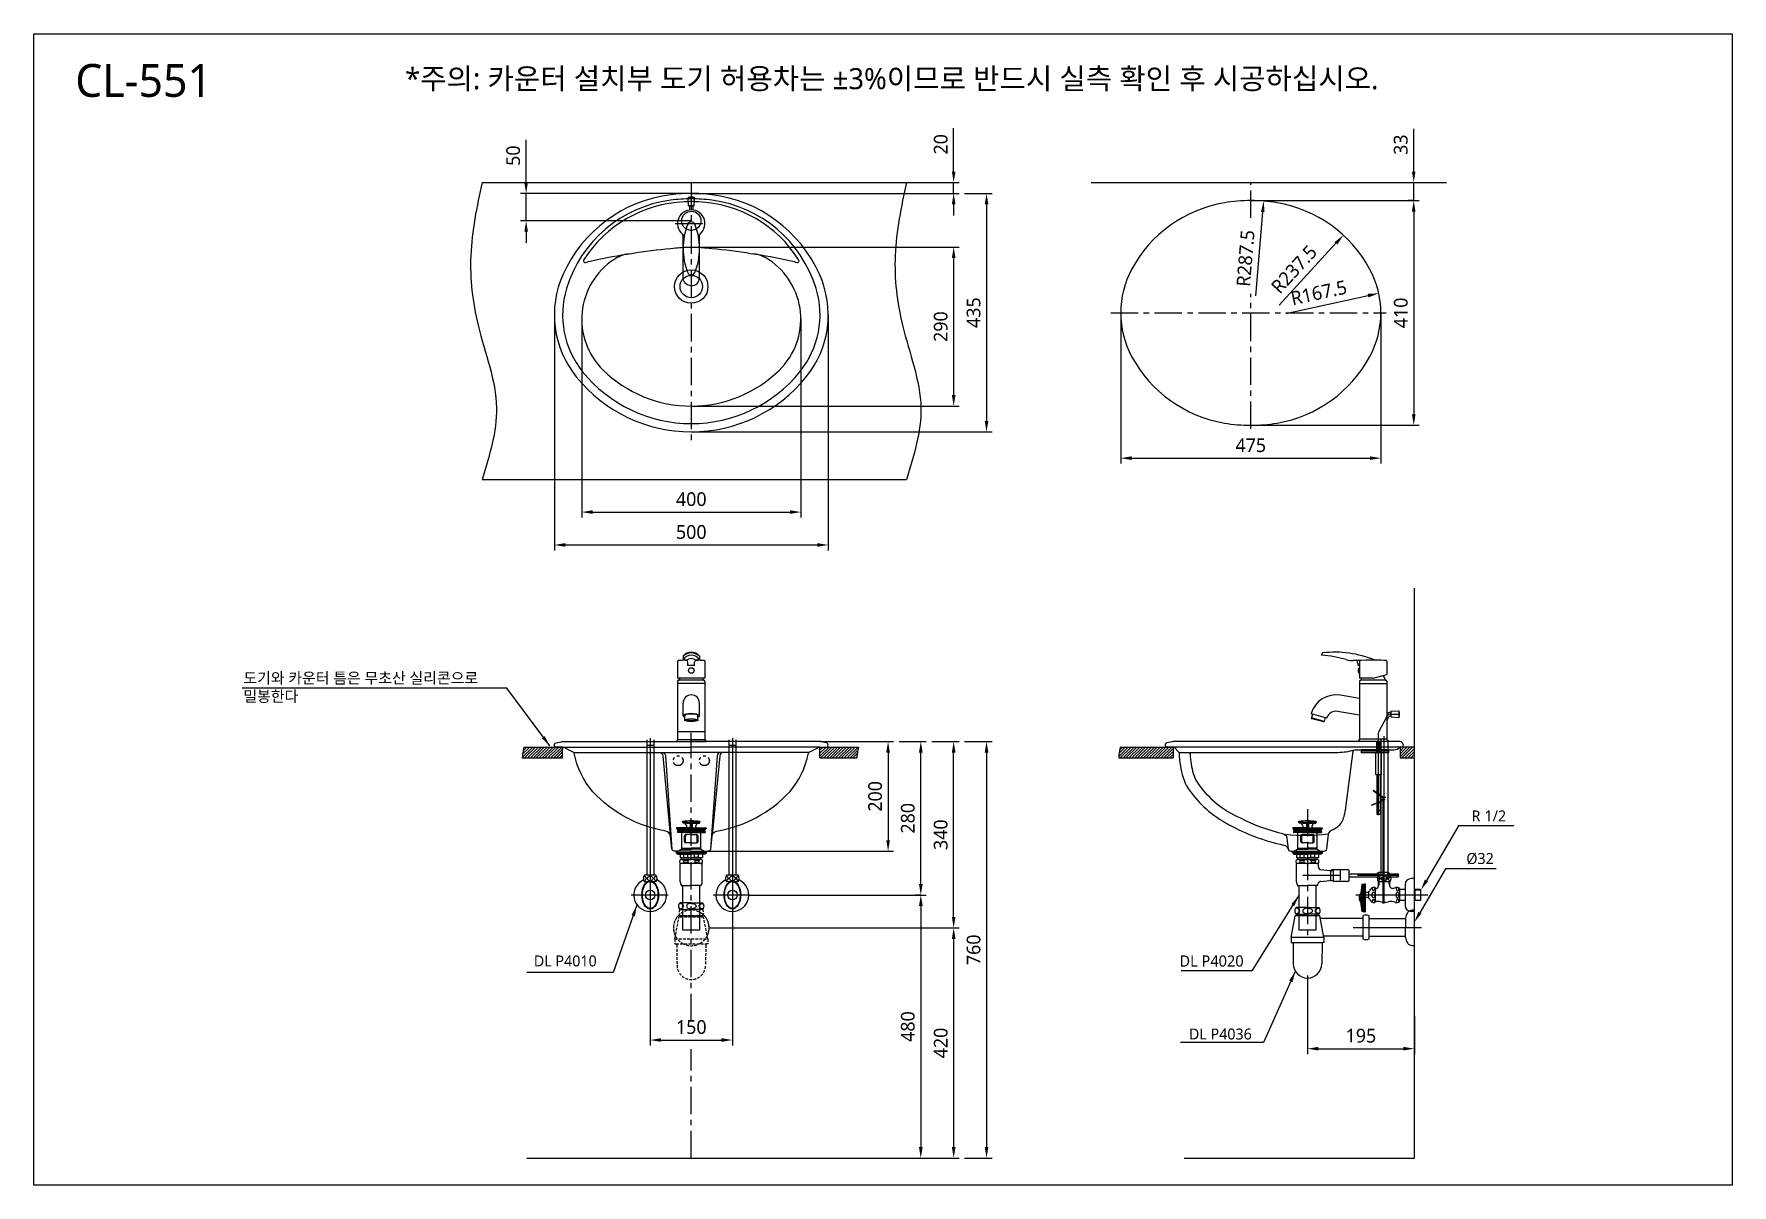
# Model space of a CAD drawing. Extents: x 0 to 3100, y 0 to 2100.
import ezdxf

# ---------------------------------------------------------------- set-up
doc = ezdxf.new("R2010")
doc.units = 0
doc.header["$LTSCALE"] = 20
doc.header["$MEASUREMENT"] = 0
for name, pattern in [('CENTER', [2, 1.25, -0.25, 0.25, -0.25]), ('HIDDEN', [0.375, 0.25, -0.125]), ('PHANTOM', [2.5, 1.25, -0.25, 0.25, -0.25, 0.25, -0.25])]:
    doc.linetypes.add(name, pattern=pattern)
doc.layers.get('0').update_dxf_attribs({"linetype": 'CONTINUOUS'})
doc.layers.get('DEFPOINTS').update_dxf_attribs({"linetype": 'CONTINUOUS'})
for name, color, linetype in [('1', 1, 'CONTINUOUS'), ('3', 3, 'CONTINUOUS'), ('4', 4, 'CONTINUOUS'), ('5', 5, 'CONTINUOUS'), ('6', 6, 'CONTINUOUS'), ('7', 7, 'CONTINUOUS'), ('CENTER', 2, 'CENTER')]:
    doc.layers.add(name, color=color, linetype=linetype)
doc.styles.add('GHS', font='romans', dxfattribs={"bigfont": 'ghs'})
doc.styles.get("Standard").update_dxf_attribs({"font": 'NanumGothic.ttf'})
doc.dimstyles.get("Standard").update_dxf_attribs({"dimtxt": 2.5, "dimasz": 2, "dimexe": 2, "dimexo": 1, "dimgap": 1.5, "dimtad": 1, "dimdec": 0, "dimlfac": 10, "dimrnd": 0.5, "dimzin": 0, "dimdsep": 46, "dimtxsty": 'Standard', "dimcen": 0, "dimclrt": 2, "dimadec": 0, "dimazin": 0, "dimtfac": 1, "dimtdec": 0, "dimtmove": 0, "dimatfit": 3, "dimfxl": 1, "dimtolj": 1, "dimtzin": 0, "dimarcsym": 0})

msp = doc.modelspace()

# ---------------------------------------------------------------- texts
at = {"insert": (75.39195, 2045.27793), "char_height": 60, "width": 460, "attachment_point": 1, "style": 'GHS'}
msp.add_mtext('{\\fNanumGothic|b0|i0|c0|p50;CL-551}', dxfattribs=at)
at = {"insert": (677.5, 2037.7), "char_height": 38.4, "width": 2536.8382849, "attachment_point": 1}
msp.add_mtext('{\\fNanumGothic|b0|i0|c0|p50;*\\fNanumGothic|b0|i0|c129|p50;주의\\fNanumGothic|b0|i0|c0|p50;: \\fNanumGothic|b0|i0|c129|p50;카운터 설치부 도기 허용차는 \\fNanumGothic|b0|i0|c0|p50;±3%\\fNanumGothic|b0|i0|c129|p50;이므로 반드시 실측 확인 후 시공하십시오\\fNanumGothic|b0|i0|c0|p50;.}', dxfattribs=at)
at = {"insert": (382.28199, 934.93727), "char_height": 20, "attachment_point": 1, "style": 'GHS'}
msp.add_mtext_dynamic_manual_height_columns('{\\fNanumGothic|b0|i0|c129|p50;도기와 카운터 틈은 무초산 실리콘으로\\P밀봉한다}', width=518.1591402, gutter_width=13.5, heights=[0], dxfattribs=at)
at = {"color": 2, "attachment_point": 1, "style": 'GHS'}
for s, width, gutter_width, insert, char_height in [('{\\fNanumGothic|b0|i0|c129|p50;DL P4010}', 158.3659725, 13.505, (912.55274, 418.81173), 20), ('{\\fNanumGothic|b0|i0|c129|p50;DL P4020}', 187.0014164, 16.206, (2091.23798, 418.89614), 20.4), ('{\\fNanumGothic|b0|i0|c129|p50;DL P4036}', 158.3659725, 13.505, (2108.5, 285.5), 20)]:
    msp.add_mtext_dynamic_manual_height_columns(s, width=width, gutter_width=gutter_width, heights=[0], dxfattribs=dict(at, insert=insert, char_height=char_height))
at = {"layer": '1', "color": 2, "char_height": 20, "attachment_point": 5}
for s, insert in [('R{\\f??|b0|i0|c0|p49; }1/2', (2656.06144, 673.39982)), ('%%c32', (2640.02237, 595.2334))]:
    msp.add_mtext(s, dxfattribs=dict(at, insert=insert))

# ---------------------------------------------------------------- blocks, each defined once
blk = doc.blocks.new('*D20')
at = {"color": 3, "lineweight": -2, "transparency": 16777216}
for p, q in [((950, 1587.6), (950, 1157.7)), ((1450, 1587.6), (1450, 1157.7)), ((970, 1167.7), (1430, 1167.7))]:
    blk.add_line(p, q, dxfattribs=at)
at = {"color": 3, "transparency": 16777216}
for points in [[(970, 1171.1), (970, 1164.4), (950, 1167.7)], [(1430, 1171.1), (1430, 1164.4), (1450, 1167.7)]]:
    blk.add_solid(points, dxfattribs=at)
at = {"layer": 'DEFPOINTS', "color": 0, "transparency": 16777216}
for p in [(950, 1587.6), (1450, 1587.6), (1450, 1167.7)]:
    blk.add_point(p, dxfattribs=at)
at = {"color": 2, "transparency": 16777216, "insert": (1200, 1191.3), "char_height": 25, "attachment_point": 5}
blk.add_mtext('\\A1;500', dxfattribs=at)
blk = doc.blocks.new('*D19')
at = {"color": 3, "lineweight": -2, "transparency": 16777216}
for p, q in [((1000, 1579.7), (1000, 1217.7)), ((1400, 1579.7), (1400, 1217.7)), ((1020, 1227.7), (1380, 1227.7))]:
    blk.add_line(p, q, dxfattribs=at)
at = {"color": 3, "transparency": 16777216}
for points in [[(1020, 1231.1), (1020, 1224.4), (1000, 1227.7)], [(1380, 1231.1), (1380, 1224.4), (1400, 1227.7)]]:
    blk.add_solid(points, dxfattribs=at)
at = {"layer": 'DEFPOINTS', "color": 0, "transparency": 16777216}
for p in [(1000, 1579.7), (1400, 1579.7), (1400, 1227.7)]:
    blk.add_point(p, dxfattribs=at)
at = {"color": 2, "transparency": 16777216, "insert": (1200, 1251.2), "char_height": 25, "attachment_point": 5}
blk.add_mtext('\\A1;400', dxfattribs=at)
blk = doc.blocks.new('*D18')
at = {"color": 3, "lineweight": -2, "transparency": 16777216}
for p, q in [((1200, 1711.1), (1689, 1711.1)), ((1679, 1691.1), (1679, 1441.1)), ((1200, 1421.1), (1689, 1421.1))]:
    blk.add_line(p, q, dxfattribs=at)
at = {"color": 3, "transparency": 16777216}
for points in [[(1675.7, 1691.1), (1682.4, 1691.1), (1679, 1711.1)], [(1675.7, 1441.1), (1682.4, 1441.1), (1679, 1421.1)]]:
    blk.add_solid(points, dxfattribs=at)
at = {"layer": 'DEFPOINTS', "color": 0, "transparency": 16777216}
for p in [(1200, 1711.1), (1200, 1421.1), (1679, 1421.1)]:
    blk.add_point(p, dxfattribs=at)
at = {"color": 2, "transparency": 16777216, "insert": (1655.4, 1566.1), "char_height": 25, "attachment_point": 5, "rotation": 90}
blk.add_mtext('\\A1;290', dxfattribs=at)
blk = doc.blocks.new('*D25')
at = {"color": 3, "lineweight": -2, "transparency": 16777216}
for p, q in [((1125, 494.5), (1125, 254.5)), ((1275, 494.5), (1275, 254.5)), ((1145, 264.5), (1255, 264.5))]:
    blk.add_line(p, q, dxfattribs=at)
at = {"color": 3, "transparency": 16777216}
for points in [[(1145, 267.9), (1145, 261.2), (1125, 264.5)], [(1255, 267.9), (1255, 261.2), (1275, 264.5)]]:
    blk.add_solid(points, dxfattribs=at)
at = {"layer": 'DEFPOINTS', "color": 0, "transparency": 16777216}
for p in [(1125, 494.5), (1275, 494.5), (1275, 264.5)]:
    blk.add_point(p, dxfattribs=at)
at = {"color": 2, "transparency": 16777216, "insert": (1200, 288.1), "char_height": 25, "attachment_point": 5}
blk.add_mtext('\\A1;150', dxfattribs=at)
blk = doc.blocks.new('*D22')
at = {"color": 3, "lineweight": -2, "transparency": 16777216}
for p, q in [((1699, 809.1), (1749, 809.1)), ((1739, 789.1), (1739, 69.1)), ((1699, 49.1), (1749, 49.1))]:
    blk.add_line(p, q, dxfattribs=at)
at = {"color": 3, "transparency": 16777216}
for points in [[(1735.7, 789.1), (1742.4, 789.1), (1739, 809.1)], [(1735.7, 69.1), (1742.4, 69.1), (1739, 49.1)]]:
    blk.add_solid(points, dxfattribs=at)
at = {"layer": 'DEFPOINTS', "color": 0, "transparency": 16777216}
for p in [(1699, 809.1), (1699, 49.1), (1739, 49.1)]:
    blk.add_point(p, dxfattribs=at)
at = {"color": 2, "transparency": 16777216, "insert": (1715.4, 429.1), "char_height": 25, "attachment_point": 5, "rotation": 90}
blk.add_mtext('\\A1;760', dxfattribs=at)
blk = doc.blocks.new('*D21')
at = {"color": 3, "lineweight": -2, "transparency": 16777216}
for p, q in [((1232.5, 469.1), (1689, 469.1)), ((1679, 449.1), (1679, 69.1)), ((1500, 49.1), (1689, 49.1))]:
    blk.add_line(p, q, dxfattribs=at)
at = {"color": 3, "transparency": 16777216}
for points in [[(1675.7, 449.1), (1682.4, 449.1), (1679, 469.1)], [(1675.7, 69.1), (1682.4, 69.1), (1679, 49.1)]]:
    blk.add_solid(points, dxfattribs=at)
at = {"layer": 'DEFPOINTS', "color": 0, "transparency": 16777216}
for p in [(1232.5, 469.1), (1500, 49.1), (1679, 49.1)]:
    blk.add_point(p, dxfattribs=at)
at = {"color": 2, "transparency": 16777216, "insert": (1655.5, 259.1), "char_height": 25, "attachment_point": 5, "rotation": 90}
blk.add_mtext('\\A1;420', dxfattribs=at)
blk = doc.blocks.new('*D24')
at = {"color": 3, "lineweight": -2, "transparency": 16777216}
for p, q in [((1435, 809.1), (1569.3, 809.1)), ((1559.3, 789.1), (1559.3, 629.1)), ((1230.5, 609.1), (1569.3, 609.1))]:
    blk.add_line(p, q, dxfattribs=at)
at = {"color": 3, "transparency": 16777216}
for points in [[(1555.9, 789.1), (1562.6, 789.1), (1559.3, 809.1)], [(1555.9, 629.1), (1562.6, 629.1), (1559.3, 609.1)]]:
    blk.add_solid(points, dxfattribs=at)
at = {"layer": 'DEFPOINTS', "color": 0, "transparency": 16777216}
for p in [(1435, 809.1), (1230.5, 609.1), (1559.3, 609.1)]:
    blk.add_point(p, dxfattribs=at)
at = {"color": 2, "transparency": 16777216, "insert": (1535.7, 709.1), "char_height": 25, "attachment_point": 5, "rotation": 90}
blk.add_mtext('\\A1;200', dxfattribs=at)
blk = doc.blocks.new('*D23')
at = {"color": 3, "lineweight": -2, "transparency": 16777216}
for p, q in [((1579.3, 809.1), (1629, 809.1)), ((1619, 549.1), (1619, 789.1)), ((1305, 529.1), (1629, 529.1))]:
    blk.add_line(p, q, dxfattribs=at)
at = {"color": 3, "transparency": 16777216}
for points in [[(1615.7, 789.1), (1622.4, 789.1), (1619, 809.1)], [(1615.7, 549.1), (1622.4, 549.1), (1619, 529.1)]]:
    blk.add_solid(points, dxfattribs=at)
at = {"layer": 'DEFPOINTS', "color": 0, "transparency": 16777216}
for p in [(1579.3, 809.1), (1619, 809.1), (1305, 529.1)]:
    blk.add_point(p, dxfattribs=at)
at = {"color": 2, "transparency": 16777216, "insert": (1595.4, 669.1), "char_height": 25, "attachment_point": 5, "rotation": 90}
blk.add_mtext('\\A1;280', dxfattribs=at)
blk = doc.blocks.new('*D26')
at = {"layer": '1', "color": 3, "lineweight": -2, "transparency": 16777216}
for p, q in [((1639, 809.1), (1689, 809.1)), ((1679, 489.1), (1679, 789.1)), ((1679, 469.1), (1689, 469.1))]:
    blk.add_line(p, q, dxfattribs=at)
at = {"layer": '1', "color": 3, "transparency": 16777216}
for points in [[(1675.7, 789.1), (1682.4, 789.1), (1679, 809.1)], [(1675.7, 489.1), (1682.4, 489.1), (1679, 469.1)]]:
    blk.add_solid(points, dxfattribs=at)
at = {"layer": 'DEFPOINTS', "color": 0, "transparency": 16777216}
for p in [(1639, 809.1), (1679, 809.1), (1679, 469.1)]:
    blk.add_point(p, dxfattribs=at)
at = {"layer": '1', "color": 2, "transparency": 16777216, "insert": (1655.4, 639.1), "char_height": 25, "attachment_point": 5, "rotation": 90}
blk.add_mtext('\\A1;340', dxfattribs=at)
blk = doc.blocks.new('*D27')
at = {"layer": '1', "color": 3, "lineweight": -2, "transparency": 16777216}
for p, q in [((2325, 382.1), (2325, 238.7)), ((2520, 308.7), (2520, 238.7)), ((2345, 248.7), (2500, 248.7))]:
    blk.add_line(p, q, dxfattribs=at)
at = {"layer": '1', "color": 3, "transparency": 16777216}
for points in [[(2345, 252.1), (2345, 245.4), (2325, 248.7)], [(2500, 252.1), (2500, 245.4), (2520, 248.7)]]:
    blk.add_solid(points, dxfattribs=at)
at = {"layer": 'DEFPOINTS', "color": 0, "transparency": 16777216}
for p in [(2325, 382.1), (2520, 308.7), (2520, 248.7)]:
    blk.add_point(p, dxfattribs=at)
at = {"layer": '1', "color": 2, "transparency": 16777216, "insert": (2422.5, 272.4), "char_height": 25, "attachment_point": 5}
blk.add_mtext('\\A1;195', dxfattribs=at)
blk = doc.blocks.new('*D28')
at = {"layer": '1', "color": 3, "lineweight": -2, "transparency": 16777216}
for p, q in [((2518.9, 1849.1), (2518.9, 1927.1)), ((2493.7, 1829.1), (2528.9, 1829.1)), ((2518.9, 1796.1), (2518.9, 1829.1)), ((2221.4, 1796.1), (2528.9, 1796.1)), ((2518.9, 1776.1), (2518.9, 1756.1))]:
    blk.add_line(p, q, dxfattribs=at)
at = {"layer": '1', "color": 3, "transparency": 16777216}
for points in [[(2515.6, 1849.1), (2522.2, 1849.1), (2518.9, 1829.1)], [(2515.6, 1776.1), (2522.2, 1776.1), (2518.9, 1796.1)]]:
    blk.add_solid(points, dxfattribs=at)
at = {"layer": 'DEFPOINTS', "color": 0, "transparency": 16777216}
for p in [(2493.7, 1829.1), (2518.9, 1829.1), (2221.4, 1796.1)]:
    blk.add_point(p, dxfattribs=at)
at = {"layer": '1', "color": 2, "transparency": 16777216, "insert": (2495.3, 1898.1), "char_height": 25, "attachment_point": 5, "rotation": 90}
blk.add_mtext('\\A1;33', dxfattribs=at)
blk = doc.blocks.new('*D29')
at = {"layer": '1', "color": 3, "lineweight": -2, "transparency": 16777216}
for p, q in [((1983.9, 1591.1), (1983.9, 1316.1)), ((2458.9, 1591.1), (2458.9, 1316.1)), ((2003.9, 1326.1), (2438.9, 1326.1))]:
    blk.add_line(p, q, dxfattribs=at)
at = {"layer": '1', "color": 3, "transparency": 16777216}
for points in [[(2003.9, 1329.5), (2003.9, 1322.8), (1983.9, 1326.1)], [(2438.9, 1329.5), (2438.9, 1322.8), (2458.9, 1326.1)]]:
    blk.add_solid(points, dxfattribs=at)
at = {"layer": 'DEFPOINTS', "color": 0, "transparency": 16777216}
for p in [(1983.9, 1591.1), (2458.9, 1591.1), (2458.9, 1326.1)]:
    blk.add_point(p, dxfattribs=at)
at = {"layer": '1', "color": 2, "transparency": 16777216, "insert": (2221.4, 1349.6), "char_height": 25, "attachment_point": 5}
blk.add_mtext('\\A1;475', dxfattribs=at)
blk = doc.blocks.new('*D30')
at = {"layer": '1', "color": 3, "lineweight": -2, "transparency": 16777216}
for p, q in [((2518.9, 1796.1), (2508.9, 1796.1)), ((2518.9, 1776.1), (2518.9, 1406.1)), ((2221.4, 1386.1), (2528.9, 1386.1))]:
    blk.add_line(p, q, dxfattribs=at)
at = {"layer": '1', "color": 3, "transparency": 16777216}
for points in [[(2515.6, 1776.1), (2522.2, 1776.1), (2518.9, 1796.1)], [(2515.6, 1406.1), (2522.2, 1406.1), (2518.9, 1386.1)]]:
    blk.add_solid(points, dxfattribs=at)
at = {"layer": 'DEFPOINTS', "color": 0, "transparency": 16777216}
for p in [(2518.9, 1796.1), (2221.4, 1386.1), (2518.9, 1386.1)]:
    blk.add_point(p, dxfattribs=at)
at = {"layer": '1', "color": 2, "transparency": 16777216, "insert": (2495.4, 1591.1), "char_height": 25, "attachment_point": 5, "rotation": 90}
blk.add_mtext('\\A1;410', dxfattribs=at)
blk = doc.blocks.new('*D32')
at = {"layer": '1', "color": 3, "lineweight": -2, "transparency": 16777216}
blk.add_line((2273.1, 1605.1), (2376.9, 1718.1), dxfattribs=at)
at = {"layer": '1', "color": 3, "transparency": 16777216}
blk.add_solid([(2374.5, 1720.3), (2379.4, 1715.8), (2390.5, 1732.8)], dxfattribs=at)
at = {"layer": 'DEFPOINTS', "color": 0, "transparency": 16777216}
for p in [(2390.5, 1732.8), (2229.8, 1557.9)]:
    blk.add_point(p, dxfattribs=at)
at = {"layer": '1', "color": 2, "transparency": 16777216, "insert": (2300.4, 1670.6), "char_height": 25, "attachment_point": 5, "rotation": 47.4186}
blk.add_mtext('\\A1;R237.5', dxfattribs=at)
blk = doc.blocks.new('*D33')
at = {"layer": '1', "color": 3, "lineweight": -2, "transparency": 16777216}
blk.add_line((2285.6, 1589.9), (2435.5, 1622.6), dxfattribs=at)
at = {"layer": '1', "color": 3, "transparency": 16777216}
blk.add_solid([(2434.8, 1625.9), (2436.2, 1619.4), (2455, 1626.9)], dxfattribs=at)
at = {"layer": 'DEFPOINTS', "color": 0, "transparency": 16777216}
for p in [(2455, 1626.9), (2291.4, 1591.1)]:
    blk.add_point(p, dxfattribs=at)
at = {"layer": '1', "color": 2, "transparency": 16777216, "insert": (2345.6, 1627.8), "char_height": 25, "attachment_point": 5, "rotation": 12.317}
blk.add_mtext('\\A1;R167.5', dxfattribs=at)
blk = doc.blocks.new('*D34')
at = {"layer": '1', "color": 3, "lineweight": -2, "transparency": 16777216}
for p, q in [((1679, 1849.1), (1679, 1928.3)), ((1592.7, 1829.1), (1689, 1829.1)), ((1679, 1809.1), (1679, 1829.1)), ((1200, 1809.1), (1689, 1809.1)), ((1679, 1789.1), (1679, 1769.1))]:
    blk.add_line(p, q, dxfattribs=at)
at = {"layer": '1', "color": 3, "transparency": 16777216}
for points in [[(1675.7, 1849.1), (1682.4, 1849.1), (1679, 1829.1)], [(1675.7, 1789.1), (1682.4, 1789.1), (1679, 1809.1)]]:
    blk.add_solid(points, dxfattribs=at)
at = {"layer": 'DEFPOINTS', "color": 0, "transparency": 16777216}
for p in [(1592.7, 1829.1), (1679, 1829.1), (1200, 1809.1)]:
    blk.add_point(p, dxfattribs=at)
at = {"layer": '1', "color": 2, "transparency": 16777216, "insert": (1655.5, 1898.7), "char_height": 25, "attachment_point": 5, "rotation": 90}
blk.add_mtext('\\A1;20', dxfattribs=at)
blk = doc.blocks.new('*D35')
at = {"layer": '1', "color": 3, "lineweight": -2, "transparency": 16777216}
for p, q in [((1699, 1809.1), (1749, 1809.1)), ((1739, 1789.1), (1739, 1394.1)), ((1200, 1374.1), (1749, 1374.1))]:
    blk.add_line(p, q, dxfattribs=at)
at = {"layer": '1', "color": 3, "transparency": 16777216}
for points in [[(1735.7, 1789.1), (1742.4, 1789.1), (1739, 1809.1)], [(1735.7, 1394.1), (1742.4, 1394.1), (1739, 1374.1)]]:
    blk.add_solid(points, dxfattribs=at)
at = {"layer": 'DEFPOINTS', "color": 0, "transparency": 16777216}
for p in [(1699, 1809.1), (1200, 1374.1), (1739, 1374.1)]:
    blk.add_point(p, dxfattribs=at)
at = {"layer": '1', "color": 2, "transparency": 16777216, "insert": (1715.4, 1591.6), "char_height": 25, "attachment_point": 5, "rotation": 90}
blk.add_mtext('\\A1;435', dxfattribs=at)
blk = doc.blocks.new('*D36')
at = {"layer": '1', "color": 3, "lineweight": -2, "transparency": 16777216}
for p, q in [((1619, 529.1), (1609, 529.1)), ((1619, 509.1), (1619, 69.1)), ((1500, 49.1), (1629, 49.1))]:
    blk.add_line(p, q, dxfattribs=at)
at = {"layer": '1', "color": 3, "transparency": 16777216}
for points in [[(1615.7, 509.1), (1622.4, 509.1), (1619, 529.1)], [(1615.7, 69.1), (1622.4, 69.1), (1619, 49.1)]]:
    blk.add_solid(points, dxfattribs=at)
at = {"layer": 'DEFPOINTS', "color": 0, "transparency": 16777216}
for p in [(1619, 529.1), (1500, 49.1), (1619, 49.1)]:
    blk.add_point(p, dxfattribs=at)
at = {"layer": '1', "color": 2, "transparency": 16777216, "insert": (1595.4, 289.1), "char_height": 25, "attachment_point": 5, "rotation": 90}
blk.add_mtext('\\A1;480', dxfattribs=at)
blk = doc.blocks.new('*D37')
at = {"layer": '1', "color": 3, "lineweight": -2, "transparency": 16777216}
for p, q in [((898.5, 1829.1), (898.5, 1906.9)), ((1200, 1809.1), (888.5, 1809.1)), ((898.5, 1759.1), (898.5, 1809.1)), ((1200, 1759.1), (888.5, 1759.1)), ((898.5, 1739.1), (898.5, 1719.1))]:
    blk.add_line(p, q, dxfattribs=at)
at = {"layer": '1', "color": 3, "transparency": 16777216}
for points in [[(895.2, 1829.1), (901.8, 1829.1), (898.5, 1809.1)], [(895.2, 1739.1), (901.8, 1739.1), (898.5, 1759.1)]]:
    blk.add_solid(points, dxfattribs=at)
at = {"layer": 'DEFPOINTS', "color": 0, "transparency": 16777216}
for p in [(898.5, 1809.1), (1200, 1809.1), (1200, 1759.1)]:
    blk.add_point(p, dxfattribs=at)
at = {"layer": '1', "color": 2, "transparency": 16777216, "insert": (874.9, 1878), "char_height": 25, "attachment_point": 5, "rotation": 90}
blk.add_mtext('\\A1;50', dxfattribs=at)
blk = doc.blocks.new('*D41')
at = {"layer": '1', "color": 3, "lineweight": -2, "transparency": 16777216}
blk.add_line((2230.7, 1622.3), (2243.3, 1775.2), dxfattribs=at)
at = {"layer": '1', "color": 3, "transparency": 16777216}
blk.add_solid([(2240, 1775.5), (2246.6, 1775), (2245, 1795.2)], dxfattribs=at)
at = {"layer": 'DEFPOINTS', "color": 0, "transparency": 16777216}
for p in [(2245, 1795.2), (2221.4, 1508.6)]:
    blk.add_point(p, dxfattribs=at)
at = {"layer": '1', "color": 2, "transparency": 16777216, "insert": (2212, 1690.8), "char_height": 25, "attachment_point": 5, "rotation": 85.2993}
blk.add_mtext('\\A1;R287.5', dxfattribs=at)

# ---------------------------------------------------------------- dimensions: what is measured, and where the dimension line sits
for base, p1, p2, picture, middle in [((1679.02601, 1421.14287), (1200, 1711.14287), (1200, 1421.14287), '*D18', (1655.41728, 1566.14287)), ((1559.25977, 609.11863), (1434.96665, 809.11863), (1230.53032, 609.11863), '*D24', (1535.70469, 709.11863)), ((1619.02601, 809.14283), (1305, 529.11863), (1579.25977, 809.14283), '*D23', (1595.41728, 669.13073)), ((1739.02601, 49.14283), (1699.02601, 809.14283), (1699.02601, 49.14283), '*D22', (1715.41728, 429.14283)), ((1679.02601, 49.14283), (1232.49991, 469.11863), (1500, 49.14283), '*D21', (1655.47093, 259.13073))]:
    dim = msp.add_linear_dim(base=base, p1=p1, p2=p2, angle=90, dimstyle='Standard', override={"dimtxt": 25, "dimasz": 20, "dimexe": 10, "dimexo": 0, "dimgap": 10, "dimdec": 4, "dimlfac": 1, "dimzin": 8, "dimclrd": 3, "dimclre": 3, "dimtdec": 4})
    dim.commit()
    dim.dimension.update_dxf_attribs({"geometry": picture, "text_midpoint": middle})
for base, p1, p2, picture, middle in [((1450, 1167.72522), (950, 1587.57433), (1450, 1587.57433), '*D20', (1200, 1191.29818)), ((1400, 1227.72522), (1000, 1579.72859), (1400, 1579.72859), '*D19', (1200, 1251.24453)), ((1275, 264.53631), (1125, 494.4601), (1275, 494.4601), '*D25', (1200, 288.10927))]:
    dim = msp.add_linear_dim(base=base, p1=p1, p2=p2, dimstyle='Standard', override={"dimtxt": 25, "dimasz": 20, "dimexe": 10, "dimexo": 0, "dimgap": 10, "dimdec": 4, "dimlfac": 1, "dimzin": 8, "dimclrd": 3, "dimclre": 3, "dimtdec": 4})
    dim.commit()
    dim.dimension.update_dxf_attribs({"geometry": picture, "text_midpoint": middle})
at = {"layer": '1'}
for base, p1, p2, picture, middle in [((1679.02601, 1829.14283), (1200, 1809.14283), (1592.68876, 1829.14283), '*D34', (1655.47093, 1898.72438)), ((2518.90199, 1829.14283), (2221.40199, 1796.14283), (2493.70048, 1829.14283), '*D28', (2495.27538, 1898.13425)), ((898.5, 1809.14283), (1200, 1759.14287), (1200, 1809.14283), '*D37', (874.92704, 1878.02696)), ((1739.02601, 1374.14287), (1699.02601, 1809.14283), (1200, 1374.14287), '*D35', (1715.3994, 1591.64285)), ((2518.90199, 1386.14283), (2518.90199, 1796.14283), (2221.40199, 1386.14283), '*D30', (2495.38268, 1591.14283)), ((1679.02601, 809.14283), (1679.02601, 469.11863), (1639.02601, 809.14283), '*D26', (1655.3994, 639.13073)), ((1619.02601, 49.14283), (1619.02601, 529.11863), (1500, 49.14283), '*D36', (1595.41728, 289.13073))]:
    dim = msp.add_linear_dim(base=base, p1=p1, p2=p2, angle=90, dimstyle='Standard', override={"dimtxt": 25, "dimasz": 20, "dimexe": 10, "dimexo": 0, "dimgap": 10, "dimdec": 4, "dimlfac": 1, "dimzin": 8, "dimclrd": 3, "dimclre": 3, "dimtdec": 4}, dxfattribs=at)
    dim.commit()
    dim.dimension.update_dxf_attribs({"geometry": picture, "text_midpoint": middle})
for center, mpoint, picture, middle in [((2221.40199, 1508.64283), (2244.9626, 1795.17581), '*D41', (2236.21512, 1688.79307)), ((2229.77972, 1557.93598), (2390.48104, 1732.81118), '*D32', (2318.25559, 1654.21543)), ((2291.40199, 1591.14283), (2455.04654, 1626.87396), '*D33', (2350.76171, 1604.10379))]:
    dim = msp.add_radius_dim(center=center, mpoint=mpoint, dimstyle='Standard', override={"dimtxt": 25, "dimasz": 20, "dimexe": 10, "dimexo": 0, "dimgap": 10, "dimdec": 4, "dimlfac": 1, "dimzin": 8, "dimclrd": 3, "dimclre": 3, "dimtdec": 4}, dxfattribs=at)
    dim.commit()
    dim.dimension.update_dxf_attribs({"geometry": picture, "text_midpoint": middle, "dimtype": 164})
for base, p1, p2, picture, middle in [((2458.90199, 1326.14283), (1983.90199, 1591.14283), (2458.90199, 1591.14283), '*D29', (2221.40199, 1349.6085)), ((2520, 248.74363), (2325, 382.11863), (2520, 308.74363), '*D27', (2422.5, 272.35236))]:
    dim = msp.add_linear_dim(base=base, p1=p1, p2=p2, dimstyle='Standard', override={"dimtxt": 25, "dimasz": 20, "dimexe": 10, "dimexo": 0, "dimgap": 10, "dimdec": 4, "dimlfac": 1, "dimzin": 8, "dimclrd": 3, "dimclre": 3, "dimtdec": 4}, dxfattribs=at)
    dim.commit()
    dim.dimension.update_dxf_attribs({"geometry": picture, "text_midpoint": middle})

# ---------------------------------------------------------------- hatches: boundary and pattern name
at = {"layer": '1'}
h = msp.add_hatch(dxfattribs=at)
h.set_pattern_fill('ANSI31', color=256, scale=30, style=0)
h.paths.add_polyline_path([(2520, 799.14283), (2494.13367, 799.14283), (2494.13367, 779.14283), (2520, 779.14283)])
edge = h.paths.add_edge_path()
edge.add_line((2079.75915, 799.11863), (1983.38384, 799.11863))
edge.add_spline(control_points=[(1983.38384, 799.11863), (1981.82685, 794.30857), (1980.99373, 787.78045), (1980.30621, 780.96874), (1980.36316, 779.11863)], knot_values=[0.795697532, 0.795697532, 0.795697532, 0.795697532, 2.2002718372, 2.7877337527, 2.7877337527, 2.7877337527, 2.7877337527], degree=3, periodic=0)
edge.add_line((1980.36316, 779.11863), (2079.75915, 779.11863))
edge.add_line((2079.75915, 779.11863), (2079.75915, 799.11863))
edge = h.paths.add_edge_path()
edge.add_spline(control_points=[(1502.42566, 779.11863), (1502.3687, 780.96874), (1503.05622, 787.78045), (1503.88934, 794.30857), (1505.44633, 799.11863)], knot_values=[0.795697532, 0.795697532, 0.795697532, 0.795697532, 1.3831594474, 2.7877337527, 2.7877337527, 2.7877337527, 2.7877337527], degree=3, periodic=0)
edge.add_line((1505.44633, 799.11863), (1434.96665, 799.11863))
edge.add_line((1434.96665, 799.11863), (1434.96665, 779.11863))
edge.add_line((1434.96665, 779.11863), (1502.42566, 779.11863))
edge = h.paths.add_edge_path()
edge.add_line((965.03335, 799.11863), (894.55783, 799.11863))
edge.add_spline(control_points=[(894.55783, 799.11863), (893.00084, 794.30857), (892.16772, 787.78045), (891.4802, 780.96874), (891.53715, 779.11863)], knot_values=[0.795697532, 0.795697532, 0.795697532, 0.795697532, 2.2002718372, 2.7877337527, 2.7877337527, 2.7877337527, 2.7877337527], degree=3, periodic=0)
edge.add_line((891.53715, 779.11863), (965.03335, 779.11863))
edge.add_line((965.03335, 779.11863), (965.03335, 799.11863))

# ---------------------------------------------------------------- linework, layer by layer
at = {"color": 4}
for p, q in [((2520, 436.72057), (2520, 501.72057)), ((2295, 451.71555), (2302.5, 491.21555)), ((2305.9, 493.21555), (2302.5, 491.21555)), ((2347.5, 491.21555), (2302.5, 491.21555)), ((2344.1, 493.21555), (2347.5, 491.21555)), ((2355, 451.71555), (2347.5, 491.21555)), ((2425.96167, 491.08791), (2425.96167, 449.08791)), ((2437.46167, 470.08791), (2437.46167, 491.08791)), ((2437.46167, 449.08791), (2437.46167, 470.08791)), ((2295, 452.21555), (2354.90506, 452.21555)), ((2295, 451.71555), (2295, 442.71555)), ((2295.37178, 442.71555), (2297.37178, 442.71555)), ((2297.37178, 442.71555), (2353, 442.71555)), ((2298.5, 440.91555), (2299, 403.61863)), ((2351.5, 440.77906), (2351, 403.61863)), ((2355, 442.71555), (2353, 442.71555)), ((2355, 451.71555), (2355, 442.71555)), ((2437.46167, 454.08791), (2504.04354, 454.08791))]:
    msp.add_line(p, q, dxfattribs=at)
at = {"color": 4, "linetype": 'HIDDEN'}
for p, q in [((1170.09494, 449.42733), (1177.5, 488.42733)), ((1180.9, 490.42733), (1177.5, 488.42733)), ((1222.5, 488.42733), (1177.5, 488.42733)), ((1221, 491.3304), (1179, 491.3304)), ((1219.1, 490.42733), (1180.9, 490.42733)), ((1219.1, 490.42733), (1222.5, 488.42733)), ((1230, 448.92733), (1222.5, 488.42733)), ((1170, 449.42733), (1170, 439.92733)), ((1170, 449.42733), (1229.90506, 449.42733)), ((1170, 439.92733), (1172.37178, 439.92733)), ((1172.37178, 439.92733), (1228, 439.92733)), ((1173.5, 438.12733), (1174, 400.8304)), ((1226.5, 437.99084), (1226, 400.8304)), ((1230, 439.92733), (1228, 439.92733)), ((1230, 448.92733), (1230, 439.92733))]:
    msp.add_line(p, q, dxfattribs=at)
at = {"color": 2}
for centre, radius in [((1200, 1759.14287), 17.5), ((1200, 1639.14287), 30.5), ((1200, 1639.14287), 20.5)]:
    msp.add_circle(centre, radius, dxfattribs=at)
at = {"color": 2, "linetype": 'PHANTOM'}
for centre in [(1176, 774.11863), (1224, 774.11863)]:
    msp.add_circle(centre, 9, dxfattribs=at)
at = {"color": 4, "linetype": 'HIDDEN'}
for centre, radius, start, end in [((1191.6, 497.0804), 13.85, 155.47045254, 204.52954746), ((1208.4, 497.0804), 13.85, 335.47045254, 24.52954746), ((1171.5, 438.12733), 2, 0, 64.15806724), ((1228.5, 437.99084), 2, 104.47751219, 180), ((1200, 400.8304), 26, 180, 0)]:
    msp.add_arc(centre, radius, start, end, dxfattribs=at)
at = {"color": 4}
for centre, radius, start, end in [((2431.71167, 478.48791), 13.85, 65.47045254, 114.52954746), ((2296.5, 440.91555), 2, 0, 64.15806724), ((2353.5, 440.77906), 2, 104.47751219, 180), ((2431.71167, 461.68791), 13.85, 245.47045254, 294.52954746), ((2325, 403.61863), 26, 180, 0)]:
    msp.add_arc(centre, radius, start, end, dxfattribs=at)
at = {"layer": '1'}
for p, q in [((2520, 49.14283), (2520, 1089.14283)), ((965.03335, 779.11863), (965.03335, 799.11863)), ((965.03335, 799.11863), (965.03335, 794.56413)), ((1434.96665, 779.11863), (1434.96665, 799.11863)), ((2079.75915, 799.14283), (2079.75915, 779.11863)), ((2494.13367, 799.14283), (2494.13367, 779.14283)), ((900, 49.14283), (1500, 49.14283)), ((2100, 49.14283), (2520, 49.14283))]:
    msp.add_line(p, q, dxfattribs=at)
at = {"layer": '1', "color": 3}
for p, q in [((2600.34973, 655.10962), (2542.10508, 555.62805)), ((2701.58472, 655.10962), (2600.34973, 655.10962)), ((2577.05122, 576.94319), (2530.10508, 496.75942)), ((2669.49278, 576.94319), (2577.05122, 576.94319))]:
    msp.add_line(p, q, dxfattribs=at)
at = {"layer": '1', "color": 4, "linetype": 'ByBlock'}
msp.add_line((2437.46167, 485.96291), (2504.02002, 485.96291), dxfattribs=at)
at = {"layer": '1'}
for points in [[(817.94808, 1829.14283), (797.48953, 1695.91439), (810.89802, 1568.5848), (844.41923, 1417.79976), (817.94808, 1287.14283)], [(1592.68876, 1829.14283), (1572.23021, 1695.91439), (1585.6387, 1568.5848), (1619.15992, 1417.79976), (1592.68876, 1287.14283)]]:
    msp.add_spline(points, degree=3, dxfattribs=at)
for points in [[(894.55783, 799.11863), (893.00084, 794.30857), (892.16772, 787.78045), (891.4802, 780.96874), (891.53715, 779.11863)], [(1505.44633, 799.11863), (1503.88934, 794.30857), (1503.05622, 787.78045), (1502.3687, 780.96874), (1502.42566, 779.11863)], [(1983.38384, 799.11863), (1981.82685, 794.30857), (1980.99373, 787.78045), (1980.30621, 780.96874), (1980.36316, 779.11863)]]:
    msp.add_open_spline(points, degree=3, knots=[0.795697532, 0.795697532, 0.795697532, 0.795697532, 2.2002718372, 2.7877337527, 2.7877337527, 2.7877337527, 2.7877337527], dxfattribs=at)
at = {"layer": '1', "color": 3}
for points in [[(2544.98164, 553.94387), (2539.22851, 557.31223), (2532, 538.36863)], [(2532.98164, 495.07524), (2527.22851, 498.4436), (2520, 479.5)]]:
    msp.add_solid(points, dxfattribs=at)
at = {"layer": '3'}
for p, q in [((1173, 651.31304), (1173, 650.71304)), ((1182.7, 651.71304), (1173.4, 651.71304)), ((1200, 651.71304), (1182.7, 651.71304)), ((1185, 660.31304), (1183.76868, 662.44575)), ((1183.88522, 662.2439), (1200, 662.2439)), ((1200, 660.31304), (1185, 660.31304)), ((1187.51527, 660.12875), (1198.25, 659.42738)), ((1191.72534, 655.43375), (1189.00713, 659.28672)), ((1189.64358, 651.71304), (1191.0911, 652.54876)), ((1200, 660.31304), (1198.25, 659.42738)), ((1198.25, 659.42738), (1198.25, 651.71304)), ((1199.48232, 660.05105), (1199.05, 653.64316)), ((1199.05, 653.66736), (1200, 653.66736)), ((1199.2531, 651.71304), (1199.05, 653.66736)), ((1216.11478, 662.2439), (1200, 662.2439)), ((1200, 660.31304), (1201.75, 659.42738)), ((1200, 660.31304), (1215, 660.31304)), ((1200.95, 653.66736), (1200, 653.66736)), ((1200, 651.71304), (1217.3, 651.71304)), ((1200.51768, 660.05105), (1200.95, 653.64316)), ((1200.7469, 651.71304), (1200.95, 653.66736)), ((1212.48473, 660.12875), (1201.75, 659.42738)), ((1201.75, 659.42738), (1201.75, 651.71304)), ((1208.27466, 655.43375), (1210.99287, 659.28672)), ((1210.35642, 651.71304), (1208.9089, 652.54876)), ((1215, 660.31304), (1216.23132, 662.44575)), ((1217.3, 651.71304), (1226.6, 651.71304)), ((1227, 651.31304), (1227, 650.71304)), ((2298, 651.33724), (2298, 650.73724)), ((2307.7, 651.73724), (2298.4, 651.73724)), ((2325, 651.73724), (2307.7, 651.73724)), ((2310, 660.33724), (2308.76868, 662.46995)), ((2308.88522, 662.2681), (2325, 662.2681)), ((2325, 660.33724), (2310, 660.33724)), ((2312.51527, 660.15295), (2323.25, 659.45158)), ((2316.72534, 655.45795), (2314.00713, 659.31092)), ((2314.64358, 651.73724), (2316.0911, 652.57297)), ((2325, 660.33724), (2323.25, 659.45158)), ((2323.25, 659.45158), (2323.25, 651.73724)), ((2324.48232, 660.07525), (2324.05, 653.66737)), ((2324.05, 653.69157), (2325, 653.69157)), ((2324.2531, 651.73724), (2324.05, 653.69157)), ((2341.11478, 662.2681), (2325, 662.2681)), ((2325, 660.33724), (2326.75, 659.45158)), ((2325, 660.33724), (2340, 660.33724)), ((2325.95, 653.69157), (2325, 653.69157)), ((2325, 651.73724), (2342.3, 651.73724)), ((2325.51768, 660.07525), (2325.95, 653.66737)), ((2325.7469, 651.73724), (2325.95, 653.69157)), ((2337.48473, 660.15295), (2326.75, 659.45158)), ((2326.75, 659.45158), (2326.75, 651.73724)), ((2333.27466, 655.45795), (2335.99287, 659.31092)), ((2335.35642, 651.73724), (2333.9089, 652.57297)), ((2340, 660.33724), (2341.23132, 662.46995)), ((2342.3, 651.73724), (2351.6, 651.73724)), ((2352, 651.33724), (2352, 650.73724)), ((1173, 650.71304), (1200, 650.71304)), ((1173, 650.71304), (1175.14222, 649.21304)), ((1174.69817, 649.01304), (1174.69817, 647.71304)), ((1174.69817, 644.71304), (1174.69817, 643.41304)), ((1181, 649.21304), (1174.89817, 649.21304)), ((1200, 643.21304), (1174.89817, 643.21304)), ((1200, 647.21304), (1175.19817, 647.21304)), ((1200, 645.21304), (1175.19817, 645.21304)), ((1181, 649.21304), (1200, 649.21304)), ((1182.5, 612.61863), (1182.5, 643.21304)), ((1187.62563, 626.71304), (1187.62563, 636.71304)), ((1189.3934, 626.71304), (1189.3934, 636.71304)), ((1200, 639.21304), (1190.12563, 639.21304)), ((1200, 624.21304), (1190.12563, 624.21304)), ((1227, 650.71304), (1200, 650.71304)), ((1219, 649.21304), (1200, 649.21304)), ((1200, 647.21304), (1224.80183, 647.21304)), ((1200, 645.21304), (1224.80183, 645.21304)), ((1200, 643.21304), (1225.10183, 643.21304)), ((1200, 639.21304), (1209.87437, 639.21304)), ((1200, 624.21304), (1209.87437, 624.21304)), ((1210.6066, 626.71304), (1210.6066, 636.71304)), ((1212.37437, 626.71304), (1212.37437, 636.71304)), ((1217.5, 612.61863), (1217.5, 643.21304)), ((1219, 649.21304), (1225.10183, 649.21304)), ((1227, 650.71304), (1224.85778, 649.21304)), ((1225.30183, 649.01304), (1225.30183, 647.71304)), ((1225.30183, 644.71304), (1225.30183, 643.41304)), ((2298, 650.73724), (2300.14222, 649.23724)), ((2298, 650.73724), (2325, 650.73724)), ((2299.69817, 649.03724), (2299.69817, 647.73724)), ((2299.69817, 644.73724), (2299.69817, 643.43724)), ((2306, 649.23724), (2299.89817, 649.23724)), ((2325, 643.23724), (2299.89817, 643.23724)), ((2325, 647.23724), (2300.19817, 647.23724)), ((2325, 645.23724), (2300.19817, 645.23724)), ((2306, 649.23724), (2325, 649.23724)), ((2307.5, 612.64283), (2307.5, 643.23724)), ((2312.62563, 626.73724), (2312.62563, 636.73724)), ((2314.3934, 626.73724), (2314.3934, 636.73724)), ((2325, 639.23724), (2315.12563, 639.23724)), ((2325, 624.23724), (2315.12563, 624.23724)), ((2352, 650.73724), (2325, 650.73724)), ((2344, 649.23724), (2325, 649.23724)), ((2325, 647.23724), (2349.80183, 647.23724)), ((2325, 645.23724), (2349.80183, 645.23724)), ((2325, 643.23724), (2350.10183, 643.23724)), ((2325, 639.23724), (2334.87437, 639.23724)), ((2325, 624.23724), (2334.87437, 624.23724)), ((2335.6066, 626.73724), (2335.6066, 636.73724)), ((2337.37437, 626.73724), (2337.37437, 636.73724)), ((2342.5, 612.64283), (2342.5, 643.23724)), ((2344, 649.23724), (2350.10183, 649.23724)), ((2352, 650.73724), (2349.85778, 649.23724)), ((2350.30183, 649.03724), (2350.30183, 647.73724)), ((2350.30183, 644.73724), (2350.30183, 643.43724)), ((1182.5, 612.61863), (1172.5, 606.61863)), ((1172.5, 606.61863), (1200, 606.61863)), ((1172.5, 605.61863), (1172.5, 606.61863)), ((1182.5, 605.61863), (1172.5, 605.61863)), ((1174.30787, 605.61863), (1174.30787, 604.31863)), ((1174.80787, 603.81863), (1179.80787, 603.81863)), ((1179.2563, 588.15641), (1179.2563, 592.26966)), ((1179.80787, 603.81863), (1200, 603.81863)), ((1179.80787, 603.81863), (1179.80787, 597.69598)), ((1180.80787, 597.11863), (1179.80787, 597.69598)), ((1180.80787, 597.11863), (1182.20787, 597.11863)), ((1182.20787, 597.11863), (1200, 597.11863)), ((1183.2, 614.71304), (1182.5, 615.92547)), ((1182.5, 614.71304), (1200, 614.71304)), ((1182.5, 612.61863), (1200, 612.61863)), ((1217.5, 605.61863), (1182.5, 605.61863)), ((1182.5, 593.70739), (1182.5, 597.11863)), ((1182.6437, 593.71304), (1199.7563, 593.71304)), ((1183.2, 612.61863), (1183.2, 614.71304)), ((1186.03109, 592.26966), (1193.43175, 592.26966)), ((1186.03109, 592.26966), (1186.03109, 588.15641)), ((1186.58265, 597.69598), (1186.58265, 603.81863)), ((1186.58265, 597.69598), (1193.98332, 597.69598)), ((1193.43175, 592.26966), (1193.43175, 588.15641)), ((1193.98332, 597.69598), (1193.98332, 603.81863)), ((1217.5, 614.71304), (1200, 614.71304)), ((1217.5, 612.61863), (1200, 612.61863)), ((1227.5, 606.61863), (1200, 606.61863)), ((1220.19213, 603.81863), (1200, 603.81863)), ((1217.79213, 597.11863), (1200, 597.11863)), ((1217.3563, 593.71304), (1200.2437, 593.71304)), ((1206.01668, 597.69598), (1206.01668, 603.81863)), ((1213.41735, 597.69598), (1206.01668, 597.69598)), ((1213.96891, 592.26966), (1206.56825, 592.26966)), ((1206.56825, 592.26966), (1206.56825, 588.15641)), ((1213.41735, 597.69598), (1213.41735, 603.81863)), ((1213.96891, 592.26966), (1213.96891, 588.15641)), ((1216.8, 614.71304), (1217.5, 615.92547)), ((1216.8, 612.61863), (1216.8, 614.71304)), ((1217.5, 612.61863), (1227.5, 606.61863)), ((1217.5, 605.61863), (1227.5, 605.61863)), ((1217.5, 593.70739), (1217.5, 597.11863)), ((1219.19213, 597.11863), (1217.79213, 597.11863)), ((1219.19213, 597.11863), (1220.19213, 597.69598)), ((1220.19213, 603.81863), (1220.19213, 597.69598)), ((1225.19213, 603.81863), (1220.19213, 603.81863)), ((1220.7437, 588.15641), (1220.7437, 592.26966)), ((1225.69213, 605.61863), (1225.69213, 604.31863)), ((1227.5, 605.61863), (1227.5, 606.61863)), ((2307.5, 612.64283), (2297.5, 606.64283)), ((2297.5, 605.64283), (2297.5, 606.64283)), ((2297.5, 606.64283), (2325, 606.64283)), ((2307.5, 605.64283), (2297.5, 605.64283)), ((2299.30787, 605.64283), (2299.30787, 604.34283)), ((2299.80787, 603.84283), (2304.80787, 603.84283)), ((2304.2563, 588.18062), (2304.2563, 592.29387)), ((2304.80787, 603.84283), (2304.80787, 597.72019)), ((2304.80787, 603.84283), (2325, 603.84283)), ((2305.80787, 597.14283), (2304.80787, 597.72019)), ((2305.80787, 597.14283), (2307.20787, 597.14283)), ((2307.20787, 597.14283), (2325, 597.14283)), ((2308.2, 614.73724), (2307.5, 615.94968)), ((2307.5, 614.73724), (2325, 614.73724)), ((2307.5, 612.64283), (2325, 612.64283)), ((2342.5, 605.64283), (2307.5, 605.64283)), ((2307.5, 593.7316), (2307.5, 597.14283)), ((2307.6437, 593.73724), (2324.7563, 593.73724)), ((2308.2, 612.64283), (2308.2, 614.73724)), ((2311.03109, 592.29387), (2318.43175, 592.29387)), ((2311.03109, 592.29387), (2311.03109, 588.18062)), ((2311.58265, 597.72019), (2311.58265, 603.84283)), ((2311.58265, 597.72019), (2318.98332, 597.72019)), ((2318.43175, 592.29387), (2318.43175, 588.18062)), ((2318.98332, 597.72019), (2318.98332, 603.84283)), ((2342.5, 614.73724), (2325, 614.73724)), ((2342.5, 612.64283), (2325, 612.64283)), ((2352.5, 606.64283), (2325, 606.64283)), ((2345.19213, 603.84283), (2325, 603.84283)), ((2342.79213, 597.14283), (2325, 597.14283)), ((2342.3563, 593.73724), (2325.2437, 593.73724)), ((2331.01668, 597.72019), (2331.01668, 603.84283)), ((2338.41735, 597.72019), (2331.01668, 597.72019)), ((2338.96891, 592.29387), (2331.56825, 592.29387)), ((2331.56825, 592.29387), (2331.56825, 588.18062)), ((2338.41735, 597.72019), (2338.41735, 603.84283)), ((2338.96891, 592.29387), (2338.96891, 588.18062)), ((2341.8, 614.73724), (2342.5, 615.94968)), ((2341.8, 612.64283), (2341.8, 614.73724)), ((2342.5, 612.64283), (2352.5, 606.64283)), ((2342.5, 605.64283), (2352.5, 605.64283)), ((2342.5, 593.7316), (2342.5, 597.14283)), ((2344.19213, 597.14283), (2342.79213, 597.14283)), ((2344.19213, 597.14283), (2345.19213, 597.72019)), ((2350.19213, 603.84283), (2345.19213, 603.84283)), ((2345.19213, 603.84283), (2345.19213, 597.72019)), ((2345.7437, 588.18062), (2345.7437, 592.29387)), ((2350.69213, 605.64283), (2350.69213, 604.34283)), ((2352.5, 605.64283), (2352.5, 606.64283)), ((1180, 553.11069), (1180, 585.71304)), ((1200, 586.71304), (1181, 586.71304)), ((1186.03109, 588.15641), (1193.43175, 588.15641)), ((1217.3563, 586.71304), (1200, 586.71304)), ((1213.96891, 588.15641), (1206.56825, 588.15641)), ((1216.8, 586.71304), (1217.3563, 586.71304)), ((1217.3563, 586.71304), (1217.7563, 586.71304)), ((1219, 586.71304), (1217.5, 586.71304)), ((1220, 553.11069), (1220, 585.71304)), ((1220, 580.3488), (1220, 585.71304)), ((2305, 553.1349), (2305, 585.73724)), ((2325, 586.73724), (2306, 586.73724)), ((2311.03109, 588.18062), (2318.43175, 588.18062)), ((2385, 564.73724), (2316.50006, 564.8286)), ((2342.3563, 586.73724), (2325, 586.73724)), ((2338.96891, 588.18062), (2331.56825, 588.18062)), ((2341.8, 586.73724), (2342.3563, 586.73724)), ((2342.3563, 586.73724), (2342.7563, 586.73724)), ((2344, 586.73724), (2342.5, 586.73724)), ((2345, 580.373), (2345, 585.73724)), ((2349.46733, 575.40146), (2365.50156, 573.6835)), ((2367.53023, 573.93724), (2372.6358, 573.93724)), ((2367.66932, 555.48724), (2367.66932, 573.98724)), ((2369, 574.73724), (2369, 573.93724)), ((2372.6612, 574.73724), (2369, 574.73724)), ((2372.6358, 573.93724), (2372.6358, 574.93724)), ((2372.6358, 554.53724), (2372.6358, 573.93724)), ((2373.4358, 575.73724), (2398.6358, 575.73724)), ((2385, 556.19933), (2385, 573.63724)), ((2419.37195, 567.1914), (2399.93164, 567.21733)), ((2400.1358, 574.23724), (2400.1358, 568.46605)), ((2400.1358, 568.46605), (2400.1358, 555.23724)), ((2400.72476, 562.21627), (2454.9142, 562.144)), ((2491, 564.63655), (2416.00267, 564.73724)), ((2456.29261, 567.14216), (2419.37195, 567.1914)), ((2456.21426, 558.93352), (2467.53689, 558.91842)), ((2467.28849, 570.41877), (2456.2296, 570.43351)), ((2470.57487, 570.41438), (2467.28849, 570.41877)), ((2467.53689, 558.91842), (2470.55954, 558.91439)), ((2470.58874, 562.16444), (2490.49667, 562.13722)), ((2490.50333, 567.13722), (2470.59541, 567.16443)), ((2490.49667, 562.13722), (2490.50333, 567.13722)), ((2490.49667, 562.13722), (2490.99733, 562.63655)), ((2491.00267, 566.63655), (2490.50333, 567.13722)), ((2490.99733, 562.63655), (2491.00267, 566.63655)), ((1182, 546.71304), (1200, 546.71304)), ((1184.125, 546.71304), (1184.125, 465.71304)), ((1218, 546.71304), (1200, 546.71304)), ((1215.875, 465.71304), (1215.875, 546.71304)), ((2307, 546.73724), (2325, 546.73724)), ((2309.125, 546.73724), (2309.125, 465.73724)), ((2343, 546.73724), (2325, 546.73724)), ((2340.875, 465.73724), (2340.875, 546.73724)), ((2348.86888, 554.00891), (2365.50156, 555.79098)), ((2367.66932, 555.48724), (2372.6358, 555.48724)), ((2369, 554.73724), (2369, 555.53724)), ((2372.6612, 554.73724), (2369, 554.73724)), ((2398.6358, 553.73724), (2373.4358, 553.73724)), ((1184.125, 465.71304), (1215.875, 465.71304)), ((2309.125, 465.73724), (2340.875, 465.73724)), ((2340.875, 465.73724), (2340.175, 465.73724))]:
    msp.add_line(p, q, dxfattribs=at)
for points in [[(2456.88864, 564.68263, -0.0457215357), (2456.77721, 563.48424, -0.0593015348), (2456.50033, 562.59718, -0.1010586224), (2456.00318, 561.90441, -0.1892733446), (2455.56842, 561.73439, -0.1892733446), (2455.13412, 561.90557, -0.0442380887), (2454.88236, 562.1853, -0.0593015348)], [(2454.88903, 567.1853, -0.0442380887), (2455.14153, 567.46436, -0.1892733446), (2455.57629, 567.63438, -0.1892733446), (2456.01059, 567.4632, -0.1010586224), (2456.50589, 566.76911, -0.0593015348), (2456.78041, 565.88131, -0.0457215357), (2456.88864, 564.68263, -0.0457215357)], [(2471.90677, 567.1626, 0.0442380887), (2471.65501, 567.44234, 0.1892733446), (2471.22071, 567.61352, 0.1892733446), (2470.78595, 567.4435, 0.1010586224), (2470.28881, 566.75073, 0.0593015348), (2470.01192, 565.86367, 0.0457215357), (2469.90049, 564.66528, 0.0457215357)], [(2469.90049, 564.66528, 0.0457215357), (2470.00872, 563.46659, 0.0593015348), (2470.28324, 562.5788, 0.1010586224), (2470.77854, 561.8847, 0.1892733446), (2471.21284, 561.71352, 0.1892733446), (2471.6476, 561.88355, 0.0442380887), (2471.9001, 562.16261, 0.0593015348)]]:
    msp.add_lwpolyline(points, format="xyb", dxfattribs=at)
for centre, radius, start, end in [((1173.4, 651.31304), 0.4, 90, 180), ((1184.85, 662.2439), 1.1, 97.32041367, 169.42619898), ((1200, 544.31304), 120, 90, 97.32041367), ((1187.37289, 658.13378), 2, 35.20232507, 86.26180949), ((1190.0911, 654.28081), 2, 300, 35.20232507), ((1200, 544.31304), 120, 82.67958633, 90), ((1209.9089, 654.28081), 2, 144.79767493, 240), ((1212.62711, 658.13378), 2, 93.73819051, 144.79767493), ((1215.15, 662.2439), 1.1, 10.57380102, 82.67958633), ((1226.6, 651.31304), 0.4, 0, 90), ((2298.4, 651.33724), 0.4, 90, 180), ((2309.85, 662.2681), 1.1, 97.32041367, 169.42619898), ((2325, 544.33724), 120, 90, 97.32041367), ((2312.37289, 658.15799), 2, 35.20232507, 86.26180949), ((2315.0911, 654.30502), 2, 300, 35.20232507), ((2325, 544.33724), 120, 82.67958633, 90), ((2334.9089, 654.30502), 2, 144.79767493, 240), ((2337.62711, 658.15799), 2, 93.73819051, 144.79767493), ((2340.15, 662.2681), 1.1, 10.57380102, 82.67958633), ((2351.6, 651.33724), 0.4, 0, 90), ((1174.89817, 649.01304), 0.2, 90, 180), ((1175.19817, 647.71304), 0.5, 180, 270), ((1175.19817, 644.71304), 0.5, 90, 180), ((1174.89817, 643.41304), 0.2, 180, 270), ((1178.5, 646.21304), 1, 270, 90), ((1190.12563, 636.71304), 2.5, 90, 180), ((1190.12563, 626.71304), 2.5, 180, 270), ((1191.8934, 636.71304), 2.5, 90, 180), ((1191.8934, 626.71304), 2.5, 180, 270), ((1208.1066, 636.71304), 2.5, 0, 90), ((1208.1066, 626.71304), 2.5, 270, 0), ((1209.87437, 636.71304), 2.5, 0, 90), ((1209.87437, 626.71304), 2.5, 270, 0), ((1221.5, 646.21304), 1, 90, 270), ((1224.80183, 647.71304), 0.5, 270, 0), ((1224.80183, 644.71304), 0.5, 0, 90), ((1225.10183, 649.01304), 0.2, 0, 90), ((1225.10183, 643.41304), 0.2, 270, 0), ((2299.89817, 649.03724), 0.2, 90, 180), ((2300.19817, 647.73724), 0.5, 180, 270), ((2300.19817, 644.73724), 0.5, 90, 180), ((2299.89817, 643.43724), 0.2, 180, 270), ((2303.5, 646.23724), 1, 270, 90), ((2315.12563, 636.73724), 2.5, 90, 180), ((2315.12563, 626.73724), 2.5, 180, 270), ((2316.8934, 636.73724), 2.5, 90, 180), ((2316.8934, 626.73724), 2.5, 180, 270), ((2333.1066, 636.73724), 2.5, 0, 90), ((2333.1066, 626.73724), 2.5, 270, 0), ((2334.87437, 636.73724), 2.5, 0, 90), ((2334.87437, 626.73724), 2.5, 270, 0), ((2346.5, 646.23724), 1, 90, 270), ((2349.80183, 647.73724), 0.5, 270, 0), ((2349.80183, 644.73724), 0.5, 0, 90), ((2350.10183, 649.03724), 0.2, 0, 90), ((2350.10183, 643.43724), 0.2, 270, 0), ((1174.80787, 604.31863), 0.5, 180, 270), ((1182.6437, 589.00524), 4.70435, 43.94093732, 136.05906268), ((1183.19526, 607.29784), 10.18185, 250.56792502, 289.43207498), ((1199.53411, 580.10856), 13.60629, 89.06429532, 116.64718661), ((1199.80786, 626.57096), 29.45658, 258.59556617, 270.3737354), ((1200.19214, 626.57096), 29.45658, 269.6262646, 281.40443383), ((1200.46589, 580.10856), 13.60629, 63.35281339, 90.93570468), ((1216.80474, 607.29784), 10.18185, 250.56792502, 289.43207498), ((1217.3563, 589.00524), 4.70435, 43.94093732, 136.05906268), ((1225.19213, 604.31863), 0.5, 270, 0), ((2299.80787, 604.34283), 0.5, 180, 270), ((2307.6437, 589.02944), 4.70435, 43.94093732, 136.05906268), ((2308.19526, 607.32204), 10.18185, 250.56792502, 289.43207498), ((2324.53411, 580.13276), 13.60629, 89.06429532, 116.64718661), ((2324.80786, 626.59517), 29.45658, 258.59556617, 270.3737354), ((2325.19214, 626.59517), 29.45658, 269.6262646, 281.40443383), ((2325.46589, 580.13276), 13.60629, 63.35281339, 90.93570468), ((2341.80474, 607.32204), 10.18185, 250.56792502, 289.43207498), ((2342.3563, 589.02944), 4.70435, 43.94093732, 136.05906268), ((2350.19213, 604.34283), 0.5, 270, 0), ((1182.6437, 591.42084), 4.70435, 223.94093732, 316.05906268), ((1181, 585.71304), 1, 90, 180), ((1199.53411, 600.31752), 13.60629, 243.35281339, 270.93570468), ((1200.46589, 600.31752), 13.60629, 269.06429532, 296.64718661), ((1217.3563, 591.42084), 4.70435, 223.94093732, 316.05906268), ((1219, 585.71304), 1, 0, 90), ((2307.6437, 591.44504), 4.70435, 223.94093732, 316.05906268), ((2306, 585.73724), 1, 90, 180), ((2324.53411, 600.34172), 13.60629, 243.35281339, 270.93570468), ((2325.46589, 600.34172), 13.60629, 269.06429532, 296.64718661), ((2342.3563, 591.44504), 4.70435, 223.94093732, 316.05906268), ((2344, 585.73724), 1, 0, 90), ((2350, 580.373), 5, 180, 263.88449643), ((2365.90846, 578.66692), 5, 265.33216468, 308.19271972), ((2373.4358, 574.93724), 0.8, 90, 180), ((2398.6358, 574.23724), 1.5, 0, 90), ((2456.22093, 563.93352), 5, 200.41089932, 269.9235842), ((2456.22293, 565.43352), 5, 89.9235842, 159.43626909), ((2470.5662, 563.91439), 5, 269.9235842, 339.43626909), ((2470.5682, 565.41439), 5, 20.41089932, 89.9235842), ((1192.98841, 553.65962), 13, 182.42004342, 212.30000816), ((1207.01159, 553.65962), 13, 327.69999184, 357.57995658), ((2317.98841, 553.68383), 13, 182.42004342, 212.30000816), ((2332.01159, 553.68383), 13, 327.69999184, 345.040466), ((2349.40155, 549.03736), 5, 96.11547581, 165.04046432), ((2365.90846, 550.80757), 5, 51.80728028, 94.66783532), ((2373.4358, 554.53724), 0.8, 180, 270), ((2398.6358, 555.23724), 1.5, 270, 0)]:
    msp.add_arc(centre, radius, start, end, dxfattribs=at)
at = {"layer": '4'}
for p, q in [((1183.74991, 514.8304), (1179.4584, 514.8304)), ((1179.84991, 502.8304), (1179.4584, 502.8304)), ((1179.84991, 502.8304), (1199.99991, 502.8304)), ((1199.99991, 514.8304), (1183.74991, 514.8304)), ((1199.99991, 514.8304), (1216.24991, 514.8304)), ((1220.14991, 502.8304), (1199.99991, 502.8304)), ((1216.24991, 514.8304), (1220.54141, 514.8304)), ((1220.14991, 502.8304), (1220.54141, 502.8304)), ((2308.75, 506.11863), (2304.4585, 506.11863)), ((2308.75, 506.11863), (2304.4585, 506.11863)), ((2325, 506.11863), (2308.75, 506.11863)), ((2325, 506.11863), (2308.75, 506.11863)), ((2325, 506.11863), (2341.25, 506.11863)), ((2325, 506.11863), (2341.25, 506.11863)), ((2341.25, 506.11863), (2345.5415, 506.11863)), ((2341.25, 506.11863), (2345.5415, 506.11863)), ((2304.85, 494.11863), (2304.4585, 494.11863)), ((2304.85, 494.11863), (2325, 494.11863)), ((2345.15, 494.11863), (2325, 494.11863)), ((2345.15, 494.11863), (2345.5415, 494.11863)), ((2533, 469.11863), (2408.5, 469.11863)), ((2504.02002, 486.61531), (2504.02002, 469.22057)), ((2504.02002, 451.82583), (2504.02002, 469.22057))]:
    msp.add_line(p, q, dxfattribs=at)
at = {"layer": '4', "color": 4}
for p, q in [((2425.96167, 485.96291), (2348.49734, 485.96291)), ((2425.96167, 454.21291), (2354.52582, 454.21291))]:
    msp.add_line(p, q, dxfattribs=at)
at = {"layer": '4'}
for points in [[(1185.80508, 508.8304, 0.1552173896), (1185.21458, 510.68673, 0.1067472438), (1183.15288, 512.5774, 0.0730430096), (1180.38302, 513.69542, 0.0285110883), (1178.65426, 514.01144, 0.05952259)], [(1178.65426, 503.64937, 0.0285110883), (1180.38302, 503.96539, 0.0730430096), (1183.15288, 505.0834, 0.1067472438), (1185.21458, 506.97408, 0.1552173896), (1185.80508, 508.8304, 0.1552173896)], [(1191.71961, 510.56934, 0.3272904533), (1191.71961, 507.09147, 0.1063733853), (1193.74241, 505.29487, 0.0712191074), (1196.44236, 504.24115, 0.0575374245), (1199.99991, 503.8304, 0.0575374245)], [(1199.99991, 513.8304, 0.0575374245), (1196.44236, 513.41966, 0.0712191074), (1193.74241, 512.36594, 0.1063733648), (1191.71961, 510.56934, 0.159482965)], [(1199.99991, 513.8304, -0.0575374245), (1203.55745, 513.41966, -0.0712191074), (1206.2574, 512.36594, -0.1063733648), (1208.28021, 510.56934, -0.159482965)], [(1208.28021, 510.56934, -0.3272904533), (1208.28021, 507.09147, -0.1063733853), (1206.2574, 505.29487, -0.0712191074), (1203.55745, 504.24115, -0.0575374245), (1199.99991, 503.8304, -0.0575374245)], [(1214.19474, 508.8304, -0.1552173896), (1214.78523, 510.68673, -0.1067472438), (1216.84693, 512.5774, -0.0730430096), (1219.6168, 513.69542, -0.0285110883), (1221.34555, 514.01144, -0.05952259)], [(1221.34555, 503.64937, -0.0285110883), (1219.6168, 503.96539, -0.0730430096), (1216.84693, 505.0834, -0.1067472438), (1214.78523, 506.97408, -0.1552173896), (1214.19474, 508.8304, -0.1552173896)], [(2310.80517, 500.11863, 0.1552173896), (2310.21468, 501.97496, 0.1067472438), (2308.15297, 503.86563, 0.0730430096), (2305.38311, 504.98365, 0.0285110883), (2303.65435, 505.29966, 0.05952259)], [(2303.65435, 494.9376, 0.0285110883), (2305.38311, 495.25361, 0.0730430096), (2308.15297, 496.37163, 0.1067472438), (2310.21468, 498.2623, 0.1552173896), (2310.80517, 500.11863, 0.1552173896)], [(2316.7197, 501.85757, 0.3272904533), (2316.7197, 498.37969, 0.1063733853), (2318.7425, 496.5831, 0.0712191074), (2321.44246, 495.52937, 0.0575374245), (2325, 495.11863, 0.0575374245)], [(2325, 505.11863, 0.0575374245), (2321.44246, 504.70789, 0.0712191074), (2318.7425, 503.65416, 0.1063733648), (2316.7197, 501.85757, 0.159482965)], [(2325, 505.11863, 0.0575374245), (2321.44246, 504.70789, 0.0712191074), (2318.7425, 503.65416, 0.1063733648), (2316.7197, 501.85757, 0.159482965)], [(2325, 505.11863, -0.0575374245), (2328.55754, 504.70789, -0.0712191074), (2331.2575, 503.65416, -0.1063733648), (2333.2803, 501.85757, -0.159482965)], [(2325, 505.11863, -0.0575374245), (2328.55754, 504.70789, -0.0712191074), (2331.2575, 503.65416, -0.1063733648), (2333.2803, 501.85757, -0.159482965)], [(2333.2803, 501.85757, -0.3272904533), (2333.2803, 498.37969, -0.1063733853), (2331.2575, 496.5831, -0.0712191074), (2328.55754, 495.52937, -0.0575374245), (2325, 495.11863, -0.0575374245)], [(2339.19483, 500.11863, -0.1552173896), (2339.78532, 501.97496, -0.1067472438), (2341.84703, 503.86563, -0.0730430096), (2344.61689, 504.98365, -0.0285110883), (2346.34565, 505.29966, -0.05952259)], [(2346.34565, 494.9376, -0.0285110883), (2344.61689, 495.25361, -0.0730430096), (2341.84703, 496.37163, -0.1067472438), (2339.78532, 498.2623, -0.1552173896), (2339.19483, 500.11863, -0.1552173896)]]:
    msp.add_lwpolyline(points, format="xyb", dxfattribs=at)
for centre, radius, start, end in [((1184.74991, 508.8304), 8, 131.40962211, 228.59037789), ((1215.24991, 508.8304), 8, 311.40962211, 48.59037789), ((2309.75, 500.11863), 8, 131.40962211, 228.59037789), ((2340.25, 500.11863), 8, 311.40962211, 48.59037789), ((2524, 485.72057), 20, 146.20771163, 177.43591199), ((2515.34448, 490.79873), 10, 111.1926769, 142.80345081), ((2521.5, 471.75809), 30, 92.86598398, 109.00713612), ((2524, 452.72057), 20, 182.56408801, 213.79228837), ((2515.34448, 447.64241), 10, 217.19654919, 248.8073231), ((2521.5, 466.68305), 30, 250.99286388, 267.13401602)]:
    msp.add_arc(centre, radius, start, end, dxfattribs=at)
at = {"layer": '4', "linetype": 'HIDDEN'}
for start, end in [(50.55292077, 129.44707923), (129.44707923, 240.76048697), (131.52642228, 206.97164374), (299.23951303, 50.55292077), (333.02835626, 48.47357772), (240.76048697, 299.23951303)]:
    msp.add_arc((1200, 469.11863), 32.5, start, end, dxfattribs=at)
at = {"layer": '5'}
for p, q in [((817.94808, 1829.14283), (1592.68876, 1829.14283)), ((1930.3283, 1829.14283), (2578.90199, 1829.14283)), ((817.94808, 1287.14283), (1592.68876, 1287.14283)), ((891.53715, 779.11863), (965.03335, 779.11863)), ((894.55783, 799.11863), (965.03335, 799.11863)), ((1434.96665, 799.11863), (1505.44633, 799.11863)), ((1434.96665, 779.11863), (1502.42566, 779.11863)), ((1980.36316, 779.11863), (2079.75915, 779.11863)), ((1983.38384, 799.11863), (2079.66723, 799.11863)), ((2493.02368, 799.14283), (2520, 799.14283)), ((2494.13367, 779.14283), (2520, 779.14283))]:
    msp.add_line(p, q, dxfattribs=at)
at = {"layer": '5', "color": 212}
msp.add_lwpolyline([(0, 2100), (3100, 2100), (3100, 0), (0, 0)], close=True, dxfattribs=at)
at = {"layer": '6'}
for p, q in [((1118.65, 812.11863), (1118.65, 565.11863)), ((1125, 815.04819), (1125, 494.4601)), ((1131.35, 812.11863), (1131.35, 565.11863)), ((1268.65, 812.11863), (1268.65, 565.11863)), ((1275, 815.04819), (1275, 494.4601)), ((1281.35, 812.11863), (1281.35, 565.11863)), ((2458.65, 812.11863), (2458.65, 565.11863)), ((2465, 514.40608), (2465, 819.11863)), ((2471.35, 812.11863), (2471.35, 565.11863)), ((1131.35, 802.11863), (1118.65, 802.11863)), ((1281.35, 802.11863), (1268.65, 802.11863)), ((1131.35, 565.11863), (1114.5, 565.11863)), ((1135.5, 565.11863), (1131.35, 565.11863)), ((1281.35, 565.11863), (1264.5, 565.11863)), ((1285.5, 565.11863), (1281.35, 565.11863)), ((2471.35, 565.11863), (2454.5, 565.11863)), ((2475.5, 565.11863), (2471.35, 565.11863)), ((2520, 559.11863), (2514, 559.11863)), ((2520, 499.11863), (2520, 559.11863)), ((1157.62657, 529.11863), (1090.03087, 529.11863)), ((1119.8598, 553.11863), (1114.5, 553.11863)), ((1135.5, 553.11863), (1130.1402, 553.11863)), ((1307.62657, 529.11863), (1240.03087, 529.11863)), ((1269.8598, 553.11863), (1264.5, 553.11863)), ((1285.5, 553.11863), (1280.1402, 553.11863)), ((2544.65982, 529.11863), (2413.11791, 529.11863)), ((2424.08482, 548.11863), (2424.08482, 524.11863)), ((2424.67625, 548.61863), (2425.5, 548.61863)), ((2425.5, 548.61863), (2426, 549.11863)), ((2425.5, 548.61863), (2425.5, 524.11863)), ((2426, 549.11863), (2426, 524.11863)), ((2426, 549.11863), (2429.2, 549.11863)), ((2426, 548.70715), (2429.5, 548.70715)), ((2426, 547.70715), (2429.5, 547.70715)), ((2426, 546.70715), (2429.5, 546.70715)), ((2426, 545.70715), (2429.5, 545.70715)), ((2426, 544.70715), (2429.5, 544.70715)), ((2426, 543.70715), (2429.5, 543.70715)), ((2426, 542.70715), (2429.5, 542.70715)), ((2426, 541.70715), (2429.5, 541.70715)), ((2426, 540.70715), (2429.5, 540.70715)), ((2426, 539.70715), (2429.5, 539.70715)), ((2426, 538.70715), (2429.5, 538.70715)), ((2426, 537.70715), (2429.5, 537.70715)), ((2426, 536.70715), (2429.5, 536.70715)), ((2426, 535.70715), (2429.5, 535.70715)), ((2426, 534.70715), (2429.5, 534.70715)), ((2426, 533.70715), (2429.5, 533.70715)), ((2426, 532.70715), (2429.5, 532.70715)), ((2426, 531.70715), (2429.5, 531.70715)), ((2426, 530.70715), (2429.5, 530.70715)), ((2426, 529.70715), (2429.5, 529.70715)), ((2426, 528.70715), (2429.5, 528.70715)), ((2426, 527.70715), (2429.5, 527.70715)), ((2429.5, 549.61863), (2431, 549.61863)), ((2429.5, 549.41863), (2429.5, 549.61863)), ((2429.5, 549.41863), (2429.5, 524.11863)), ((2431, 548.61863), (2431, 549.61863)), ((2431, 524.11863), (2431, 548.61863)), ((2436.0866, 533.86863), (2431, 533.86863)), ((2436.0866, 534.85097), (2436.0866, 533.86863)), ((2436.0866, 533.86863), (2436.0866, 524.36863)), ((2440.97319, 540.44014), (2440.42083, 539.48342)), ((2449.0866, 541.11863), (2449.0866, 541.83934)), ((2449.0866, 517.11863), (2449.0866, 541.11863)), ((2450, 541.11863), (2449.0866, 541.11863)), ((2450, 540.36863), (2449.0866, 540.36863)), ((2450, 540.36863), (2451.29904, 541.31021)), ((2450, 540.36863), (2450, 541.11863)), ((2475.5, 553.11863), (2454.5, 553.11863)), ((2454.5, 545.61863), (2454.5, 553.11863)), ((2455.75, 549.11863), (2454.5, 549.11863)), ((2455.75, 549.11863), (2454.5, 546.95357)), ((2455.75, 549.11863), (2455.75, 553.11863)), ((2474.25, 549.11863), (2474.25, 553.11863)), ((2475.5, 549.11863), (2474.25, 549.11863)), ((2474.25, 549.11863), (2475.5, 546.95357)), ((2475.5, 545.207), (2475.5, 553.11863)), ((2503, 539.36863), (2493, 539.36863)), ((2493, 538.36863), (2493, 519.86863)), ((2493.00113, 538.36976), (2493.00113, 541.11752)), ((2503, 548.11863), (2503, 510.11863)), ((2531, 539.36863), (2520, 539.36863)), ((2520, 538.75167), (2520, 519.48624)), ((2521.5, 538.36863), (2520.5, 539.36863)), ((2521.5, 518.86863), (2521.5, 539.36863)), ((2521.5, 538.36863), (2532, 538.36863)), ((2532, 538.36863), (2531, 539.36863)), ((2531.87572, 519.86863), (2531.87572, 538.36863)), ((2424.08482, 500.11863), (2424.08482, 524.11863)), ((2424.67625, 499.61863), (2425.5, 499.61863)), ((2425.5, 499.61863), (2425.5, 524.11863)), ((2425.5, 499.61863), (2426, 499.11863)), ((2426, 526.70715), (2429.5, 526.70715)), ((2426, 525.70715), (2429.5, 525.70715)), ((2426, 524.70715), (2429.5, 524.70715)), ((2426, 499.11863), (2426, 524.11863)), ((2426, 523.53011), (2429.5, 523.53011)), ((2426, 522.53011), (2429.5, 522.53011)), ((2426, 521.53011), (2429.5, 521.53011)), ((2426, 520.53011), (2429.5, 520.53011)), ((2426, 519.53011), (2429.5, 519.53011)), ((2426, 518.53011), (2429.5, 518.53011)), ((2426, 517.53011), (2429.5, 517.53011)), ((2426, 516.53011), (2429.5, 516.53011)), ((2426, 515.53011), (2429.5, 515.53011)), ((2426, 514.53011), (2429.5, 514.53011)), ((2426, 513.53011), (2429.5, 513.53011)), ((2426, 512.53011), (2429.5, 512.53011)), ((2426, 511.53011), (2429.5, 511.53011)), ((2426, 510.53011), (2429.5, 510.53011)), ((2426, 509.53011), (2429.5, 509.53011)), ((2426, 508.53011), (2429.5, 508.53011)), ((2426, 507.53011), (2429.5, 507.53011)), ((2426, 506.53011), (2429.5, 506.53011)), ((2426, 505.53011), (2429.5, 505.53011)), ((2426, 504.53011), (2429.5, 504.53011)), ((2426, 503.53011), (2429.5, 503.53011)), ((2426, 502.53011), (2429.5, 502.53011)), ((2426, 501.53011), (2429.5, 501.53011)), ((2426, 500.53011), (2429.5, 500.53011)), ((2426, 499.53011), (2429.5, 499.53011)), ((2426, 499.11863), (2429.2, 499.11863)), ((2429.5, 498.81863), (2429.5, 524.11863)), ((2429.5, 498.61863), (2429.5, 498.81863)), ((2429.5, 498.61863), (2431, 498.61863)), ((2436.0866, 524.36863), (2431, 524.36863)), ((2431, 498.61863), (2431, 524.11863)), ((2436.0866, 523.38629), (2436.0866, 524.36863)), ((2440.97319, 517.79712), (2440.42083, 518.75384)), ((2450, 517.86863), (2449.0866, 517.86863)), ((2449.0866, 516.39792), (2449.0866, 517.11863)), ((2452.71179, 517.11863), (2449.0866, 517.11863)), ((2450, 517.11863), (2450, 517.86863)), ((2450, 517.86863), (2451.29904, 517.11863)), ((2493, 517.11863), (2493, 519.86863)), ((2493, 518.86863), (2493, 518.68689)), ((2503, 518.86863), (2493, 518.86863)), ((2493, 517.11863), (2493, 518.68689)), ((2520, 499.11863), (2514, 499.11863)), ((2531, 518.86863), (2520, 518.86863)), ((2520.5, 518.86863), (2521.5, 519.86863)), ((2521.5, 519.86863), (2532, 519.86863)), ((2531, 518.86863), (2532, 519.86863))]:
    msp.add_line(p, q, dxfattribs=at)
for centre in [(1125, 529.11863), (1275, 529.11863)]:
    msp.add_circle(centre, 8.61509, dxfattribs=at)
for centre, radius, start, end in [((1122.5, 559.11863), 10, 143.13010235, 216.86989765), ((1127.5, 559.11863), 10, 323.13010235, 36.86989765), ((1272.5, 559.11863), 10, 143.13010235, 216.86989765), ((1277.5, 559.11863), 10, 323.13010235, 36.86989765), ((2462.5, 559.11863), 10, 143.13010235, 216.86989765), ((2467.5, 559.11863), 10, 323.13010235, 36.86989765), ((2514, 548.11863), 11, 90, 180), ((1125, 529.11863), 30, 113.91725115, 66.08274885), ((1275, 529.11863), 30, 113.91725115, 66.08274885), ((2433.25423, 524.0733), 14, 141.78592674, 179.75272851), ((2567, 524.11863), 145, 178.05685792, 189.49341), ((2567, 524.11863), 145, 170.50659, 178.05685792), ((2424.67625, 547.91863), 0.7, 90, 170.50659), ((2429.2, 549.41863), 0.3, 270, 0), ((2428.29647, 546.48342), 14, 303.80982041, 330), ((2445.61247, 537.76166), 5.35697, 49.56943438, 150), ((2450, 545.61863), 4.5, 270, 0), ((2479.5, 545.207), 4, 180, 277.71167846), ((2476.70517, 565.84634), 24.82771, 277.71167846, 290.96613747), ((2488.09364, 536.12588), 7, 45.48706364, 110.96613747), ((2433.25423, 524.19414), 14, 180.24727149, 218.21407326), ((2424.67625, 500.31863), 0.7, 189.49341, 270), ((2429.2, 498.81863), 0.3, 0, 90), ((2428.29647, 511.75384), 14, 30, 56.19017959), ((2445.61247, 520.4756), 5.35697, 210, 310.43056562), ((2452.71179, 479.11863), 38, 80.69517649, 90.00000262), ((2465, 554.11863), 38, 260.69517447, 280.73727399), ((2476.70517, 492.39092), 24.82771, 69.03386253, 100.73727502), ((2488.09364, 522.11138), 7, 249.03386253, 314.5), ((2514, 510.11863), 11, 180, 270)]:
    msp.add_arc(centre, radius, start, end, dxfattribs=at)
for centre, major_axis, ratio, start_param, end_param in [((1112.22674, 559.34621), (-5.22946, 0), 0.8663914057, 1.8005043538, 4.4430577951), ((1137.68267, 559.34621), (5.22946, 0), 0.8663914057, 1.8241194503, 4.4989702221), ((1262.22674, 559.34621), (-5.22946, 0), 0.8663914057, 1.8005043538, 4.4430577951), ((1287.68267, 559.34621), (5.22946, 0), 0.8663914057, 1.8241194503, 4.4989702221), ((2452.22674, 559.34621), (-5.22946, 0), 0.8663914057, 1.8005043538, 4.4430577951), ((2477.68267, 559.34621), (-5.22946, 0), 0.8663914057, -1.3174732033, 1.3573775685), ((2445.32135, 542.71091), (0, 5.39901), 0.4782041641, 1.6491869217, 4.6926581943), ((2489.43894, 541.62353), (0, 5.21778), 0.4600900845, 1.2920182652, 4.7930949808), ((2445.32135, 515.79819), (0, 5.39901), 0.4782041641, 4.681700192, 7.8252127338), ((2489.43894, 516.70434), (0, 5.21778), 0.4600900845, 4.6137785763, 8.1512197192)]:
    msp.add_ellipse(centre, major_axis=major_axis, ratio=ratio, start_param=start_param, end_param=end_param, dxfattribs=at)
for centre, major_axis, ratio in [((1125, 559.34621), (5.22946, 0), 0.8663914057), ((1275, 559.34621), (5.22946, 0), 0.8663914057), ((2465, 559.34621), (5.22946, 0), 0.8663914057), ((1125, 529.11863), (0, 25.5), 0.5965287665), ((1275, 529.11863), (0, 25.5), 0.5965287665), ((2445.32135, 529.11863), (0, -5.39901), 0.4782041641), ((2489.43894, 529.11863), (0, -5.21778), 0.4600900845)]:
    msp.add_ellipse(centre, major_axis=major_axis, ratio=ratio, dxfattribs=at)
for points in [[(1125, 553.61863), (1122.91961, 553.61863), (1120.81986, 552.80952), (1116.92363, 549.56447), (1115.15141, 547.12434), (1112.42556, 541.09563), (1111.47389, 537.51622), (1110.62349, 530.00108), (1110.72481, 526.07135), (1111.95671, 518.71393), (1113.0872, 515.2924), (1116.09962, 509.70318), (1117.9775, 507.54595), (1121.98264, 504.90362), (1124.08816, 504.40203), (1128.24366, 505.00383), (1130.32541, 506.12669), (1134.07662, 509.95868), (1135.72535, 512.66279), (1138.13974, 519.08416), (1138.90451, 522.79341), (1139.36618, 530.40784), (1139.06304, 534.30711), (1137.4602, 541.44952), (1136.16064, 544.68624), (1132.88975, 549.79302), (1130.92602, 551.65178), (1127.60831, 553.30395), (1126.30279, 553.61863), (1125, 553.61863)], [(1275, 553.61863), (1272.91961, 553.61863), (1270.81986, 552.80952), (1266.92363, 549.56447), (1265.15141, 547.12434), (1262.42556, 541.09563), (1261.47389, 537.51622), (1260.62349, 530.00108), (1260.72481, 526.07135), (1261.95671, 518.71393), (1263.0872, 515.2924), (1266.09962, 509.70318), (1267.9775, 507.54595), (1271.98264, 504.90362), (1274.08816, 504.40203), (1278.24366, 505.00383), (1280.32541, 506.12669), (1284.07662, 509.95868), (1285.72535, 512.66279), (1288.13974, 519.08416), (1288.90451, 522.79341), (1289.36618, 530.40784), (1289.06304, 534.30711), (1287.4602, 541.44952), (1286.16064, 544.68624), (1282.88975, 549.79302), (1280.92602, 551.65178), (1277.60831, 553.30395), (1276.30279, 553.61863), (1275, 553.61863)]]:
    msp.add_open_spline(points, degree=3, knots=[0, 0, 0, 0, 0.4611097388, 0.4611097388, 0.9222194776, 0.9222194776, 1.3833292164, 1.3833292164, 1.8444389553, 1.8444389553, 2.3055486941, 2.3055486941, 2.7666584329, 2.7666584329, 3.2277681717, 3.2277681717, 3.6888779105, 3.6888779105, 4.1499876493, 4.1499876493, 4.6110973881, 4.6110973881, 5.072207127, 5.072207127, 5.5333168658, 5.5333168658, 5.9944266046, 5.9944266046, 6.2831853072, 6.2831853072, 6.2831853072, 6.2831853072], dxfattribs=at)
at = {"layer": '7'}
for p, q in [((1194.7745, 1786.78452), (1194.01206, 1800.92984)), ((1205.84108, 1801.31143), (1194.15892, 1801.31143)), ((1205.2255, 1786.78452), (1205.98794, 1800.92984)), ((1204.72622, 1786.31143), (1195.27378, 1786.31143)), ((1197, 1786.31143), (1197, 1778.96218)), ((1203, 1786.31143), (1203, 1778.96218)), ((1185, 1655.25717), (1185, 1734.14283)), ((1215, 1655.25717), (1215, 1734.14283)), ((1185, 964.65169), (1185, 957.94473)), ((1215, 964.65169), (1215, 957.94473)), ((2351.58231, 970.04667), (2350.80683, 966.94475)), ((1175, 955.73026), (1175, 924.6547)), ((1194, 947.6547), (1194, 953.83393)), ((1206, 947.6547), (1194, 947.6547)), ((1206, 947.6547), (1206, 953.83393)), ((1225, 955.73026), (1225, 924.6547)), ((2419.75, 956.67891), (2408.3266, 956.67891)), ((2419.75, 947.67891), (2417.75, 947.67891)), ((2419.75, 943.84283), (2419.25225, 943.84283)), ((2419.75, 933.64283), (2419.25225, 933.64283)), ((2419.75, 955.75446), (2419.75, 924.67891)), ((2419.75, 954.82726), (2419.75, 947.67891)), ((2419.75, 954.82726), (2419.75, 947.67891)), ((2431.34465, 957.39171), (2423.2486, 956.93952)), ((2444.75, 924.67891), (2469.66249, 931.35419)), ((2469.75, 955.75446), (2469.75, 931.37764)), ((1225, 924.6547), (1175, 924.6547)), ((1175, 919.11863), (1175, 915.11863)), ((1200, 915.11863), (1175, 915.11863)), ((1175.5, 915.11863), (1175, 914.61863)), ((1175, 914.61863), (1175, 813.11863)), ((1223, 921.11863), (1177.05583, 921.11785)), ((1225, 915.11863), (1200, 915.11863)), ((1222.91599, 921.11863), (1223, 921.11863)), ((1224.5, 915.11863), (1225, 914.61863)), ((1225, 919.11863), (1225, 915.11863)), ((1225, 914.61863), (1225, 813.11863)), ((2444.75, 924.67891), (2419.75, 924.67891)), ((2419.75, 919.14283), (2419.75, 915.14283)), ((2419.75, 915.14283), (2469.75, 915.14283)), ((2420.25, 915.14283), (2419.75, 914.64283)), ((2419.75, 914.64283), (2419.75, 813.14283)), ((2421.83401, 921.14283), (2421.75, 921.14283)), ((2467.66625, 921.14167), (2421.83401, 921.14283)), ((2469.25, 915.14283), (2469.75, 914.64283)), ((2469.75, 919.14283), (2469.75, 915.14283)), ((2469.75, 914.64283), (2469.75, 813.14283)), ((1185, 856.1186), (1185, 879.24282)), ((1215, 856.1186), (1215, 879.24282)), ((2419.75, 887.3802), (2385.22543, 893.54636)), ((1186.84429, 848.24069), (1212.88839, 848.24069)), ((1188, 848.24069), (1188, 856.1186)), ((1212, 848.24069), (1212, 856.1186)), ((2331.37073, 860.02636), (2357.45545, 853.03698)), ((2334.27323, 859.24864), (2332.34582, 852.05547)), ((2355.52804, 845.84381), (2332.34582, 852.05547)), ((2333.16232, 851.23897), (2332.34582, 852.05547)), ((2333.16232, 851.23897), (2332.34582, 852.05547)), ((2333.16232, 851.23897), (2354.41269, 845.54495)), ((2354.41269, 845.54495), (2333.16232, 851.23897)), ((2354.41269, 845.54495), (2355.52804, 845.84381)), ((2354.41269, 845.54495), (2355.52804, 845.84381)), ((2357.45545, 853.03698), (2355.52804, 845.84381)), ((2360.36604, 852.25709), (2357.45545, 853.03698)), ((2419.75, 856.91478), (2380.02629, 864.0003)), ((2454.88572, 825.72354), (2470.677, 855.42263)), ((2476.85763, 859.13633), (2490.56285, 859.13633)), ((2476.9186, 863.86255), (2476.9186, 854.4101)), ((2477.39169, 864.36183), (2491.537, 865.12427)), ((2477.39169, 853.91083), (2491.537, 853.14839)), ((2491.9186, 864.97741), (2491.9186, 853.29524)), ((1175, 813.11863), (1173, 809.11863)), ((1173, 809.11863), (1227, 809.11863)), ((1175, 813.11863), (1200, 813.11863)), ((1224.14317, 826.53745), (1175.86099, 826.53745)), ((1200, 813.11863), (1225, 813.11863)), ((1225, 813.11863), (1227, 809.11863)), ((2419.75, 813.14283), (2417.75, 809.14283)), ((2469.75, 813.14283), (2419.75, 813.14283)), ((2451.65161, 788.64283), (2451.65161, 808.53104)), ((2452.15161, 788.64283), (2452.15161, 808.53104)), ((2454.65161, 674.63219), (2454.65161, 824.1728)), ((2457.15161, 788.64283), (2457.15161, 808.53104)), ((2457.65161, 788.64283), (2457.65161, 808.53104)), ((2469.75, 813.14283), (2471.75, 809.14283)), ((965.03335, 799.11863), (1200, 799.11863)), ((985.55873, 789.34244), (1200, 789.34244)), ((1434.96665, 799.11863), (1200, 799.11863)), ((1414.44127, 789.34244), (1200, 789.34244)), ((2079.75915, 799.14283), (2494.13367, 799.14283)), ((2451.65161, 794.14283), (2422.65161, 794.14283)), ((2422.65161, 794.14283), (2422.65161, 788.64283)), ((2451.65161, 791.64283), (2422.65161, 791.64283)), ((2451.65161, 788.64283), (2422.65161, 788.64283)), ((2450.15161, 788.64283), (2449.45546, 788.24091)), ((2449.45546, 749.04476), (2449.45546, 788.24091)), ((2450.15161, 788.64283), (2451.15161, 788.64283)), ((2457.65161, 788.64283), (2451.65161, 788.64283)), ((2472.65161, 794.14283), (2457.65161, 794.14283)), ((2472.65161, 791.64283), (2457.65161, 791.64283)), ((2472.65161, 788.64283), (2457.65161, 788.64283)), ((2458.15161, 788.64283), (2459.15161, 788.64283)), ((2459.15161, 788.64283), (2459.84776, 788.24091)), ((2459.84776, 749.04476), (2459.84776, 788.24091)), ((2472.65161, 794.14283), (2472.65161, 788.64283)), ((2450.15161, 748.64283), (2449.45546, 749.04476)), ((2459.15161, 748.64283), (2450.15161, 748.64283)), ((2451.65161, 748.64283), (2451.65161, 717.86187)), ((2457.65161, 748.64283), (2457.65161, 717.01324)), ((2459.15161, 748.64283), (2459.84776, 749.04476)), ((2444.93742, 719.25873), (2445.29415, 719.74116)), ((2463.17764, 705.77134), (2444.93742, 719.25873)), ((2463.53437, 706.25378), (2445.29415, 719.74116)), ((2451.65161, 717.86187), (2451.63778, 712.82506)), ((2457.65161, 717.01324), (2457.63778, 712.82506)), ((2462.72401, 701.79974), (2441.73812, 693.18533)), ((2441.73812, 693.18533), (2441.96597, 692.63027)), ((2462.98923, 701.26002), (2441.96597, 692.63027)), ((2456.33415, 712.82506), (2451.63778, 712.82506)), ((2451.63778, 712.12506), (2451.63778, 698.12506)), ((2457.63778, 712.12506), (2451.63778, 712.12506)), ((2453.57726, 698.12506), (2451.63778, 698.12506)), ((2451.63778, 697.42506), (2451.63778, 697.00986)), ((2452.35987, 697.42506), (2451.63778, 697.42506)), ((2451.63778, 697.00986), (2451.63778, 683.42506)), ((2454.65161, 683.42506), (2451.63778, 683.42506)), ((2451.63778, 682.72506), (2451.63778, 676.72506)), ((2454.65161, 682.72506), (2451.63778, 682.72506)), ((2452.13778, 712.82506), (2452.13778, 712.12506)), ((2452.13778, 698.12506), (2452.13778, 697.42506)), ((2452.13778, 683.42506), (2452.13778, 682.72506)), ((2457.63778, 697.42506), (2452.35987, 697.42506)), ((2457.63778, 698.12506), (2453.57726, 698.12506)), ((2457.63778, 683.42506), (2454.65161, 683.42506)), ((2457.63778, 682.72506), (2454.65161, 682.72506)), ((2457.63778, 712.82506), (2456.33415, 712.82506)), ((2457.13778, 712.82506), (2457.13778, 712.12506)), ((2457.13778, 698.12506), (2457.13778, 697.42506)), ((2457.13778, 683.42506), (2457.13778, 682.72506)), ((2457.63778, 712.12506), (2457.63778, 698.12506)), ((2457.63778, 697.42506), (2457.63778, 683.42506)), ((2457.63778, 682.72506), (2457.63778, 676.72506)), ((2459.07153, 704.23182), (2466.8218, 703.33763)), ((2461.25567, 708.68494), (2460.89894, 708.2025)), ((2463.70503, 706.8738), (2461.25567, 708.68494)), ((2462.26633, 705.87649), (2461.80787, 701.90285)), ((2461.80787, 701.90285), (2463.01629, 701.76343)), ((2462.26633, 705.87649), (2463.47476, 705.73707)), ((2462.35968, 701.0016), (2462.58345, 513.76396)), ((2462.72401, 701.79974), (2462.95185, 701.24468)), ((2463.57279, 707.55684), (2462.85391, 707.91654)), ((2462.95668, 701.24671), (2463.01629, 701.76343)), ((2462.99379, 701.26271), (2464.38456, 701.10224)), ((2463.17764, 705.77134), (2463.53437, 706.25378)), ((2463.53437, 706.25378), (2463.47476, 705.73707)), ((2463.55272, 701.17794), (2464.1039, 705.95513)), ((2463.57279, 707.55684), (2464.57101, 707.61647)), ((2464.38456, 701.10224), (2464.38717, 513.76398)), ((2464.57101, 707.61647), (2468.06478, 707.82517)), ((2451.63778, 676.72506), (2452.63778, 675.72506)), ((2456.63778, 675.72506), (2452.63778, 675.72506)), ((2457.63778, 676.72506), (2456.63778, 675.72506))]:
    msp.add_line(p, q, dxfattribs=at)
at = {"layer": '7', "ltscale": 3}
msp.add_line((2469.75, 847.28903), (2473.32584, 854.01421), dxfattribs=at)
at = {"layer": '7'}
for points in [[(1200, 1809.14283, 0.0311269497), (1162.75606, 1806.82201, 0.2612144152), (965.96169, 1661.67853, 0.2832235518), (990, 1474.43725, 0.2265409197), (1200, 1374.14287, 0.2265409197), (1410, 1474.43725, 0.2832235518), (1434.03831, 1661.67853, 0.2612144152), (1237.24394, 1806.82201, 0.0311269497)], [(1200, 1799.14283, 0.0326949889), (1162.19522, 1796.66814, 0.2941521141), (972.16272, 1635.66169, 0.2488022224), (1001.66667, 1483.86534, 0.2265409197), (1200, 1389.14287, 0.2265409197), (1398.33333, 1483.86534, 0.2488022224), (1427.83728, 1635.66169, 0.2941521141), (1237.80478, 1796.66814, 0.0326949889)], [(1200, 1794.14283, 0.0113572972), (1187.05769, 1793.84882, 0.2443980582), (1003.44078, 1687.5369, 0.7005831824), (1006.8789, 1683.06703, -0.028653244), (1029.07175, 1688.7293, -0.0257140069), (1171.42716, 1709.7791, -0.0238513704), (1200, 1711.14287, -0.0238513704), (1228.57284, 1709.7791, -0.0257140069), (1370.92825, 1688.7293, -0.028653244), (1393.1211, 1683.06703, 0.7005831824), (1396.55922, 1687.5369, 0.2443980582), (1212.94231, 1793.84882, 0.0113572972)]]:
    msp.add_lwpolyline(points, format="xyb", close=True, dxfattribs=at)
for points in [[(1086.01539, 1698.94768, 0.1070078818), (1058.39811, 1688.23282, 0.4777909491), (1039, 1486.89002, 0.1963145653), (1200, 1421.14287, 0.1963145653), (1361, 1486.89002, 0.4777909491), (1341.60189, 1688.23282, 0.1070078818), (1313.98461, 1698.94768)], [(1200, 609.11863), (1169.46968, 609.11863, -0.3818094811), (1164.50094, 613.56036), (1161.89622, 636.743, 0.3330015782), (1153.68113, 645.47701, -0.161960567), (1020.3038, 717.34587, -0.1314254623), (986.31081, 787.88944, 0.2343066784), (984.67292, 789.99217), (966.3348, 798.82163, 0.1126537984), (965.03335, 799.11863), (953.5, 799.11863, -0.566190379), (950.41176, 804.26569), (950.827, 805.04426, -0.219426378), (953.16228, 806.81525), (962.23664, 808.81424, -0.0542598068), (965.03335, 809.11863), (1200, 809.11863)], [(1200, 609.11863), (1230.53032, 609.11863, 0.3818094811), (1235.49906, 613.56036), (1238.10378, 636.743, -0.3330015782), (1246.31887, 645.47701, 0.161960567), (1379.6962, 717.34587, 0.1314254623), (1413.68919, 787.88944, -0.2343066784), (1415.32708, 789.99217), (1433.6652, 798.82163, -0.1126537984), (1434.96665, 799.11863), (1446.5, 799.11863, 0.566190379), (1449.58824, 804.26569), (1449.173, 805.04426, 0.219426378), (1446.83772, 806.81525), (1437.76336, 808.81424, 0.0542598068), (1434.96665, 809.11863), (1200, 809.11863)], [(2107.59952, 789.36664, -0.391534973), (2110.59039, 786.60054, 0.0157094322), (2112.68358, 767.55444, 0.0994474116), (2123.39152, 734.98138, 0.1414604117), (2202.55687, 669.67323, 0.0616159106), (2279.6261, 641.25132, -0.3214044617), (2287.41304, 632.58277), (2289.50871, 613.59434, 0.3823729196), (2294.47853, 609.14283), (2304.5, 609.14283), (2345.5, 609.14283), (2355.52147, 609.14283, 0.3823729196), (2360.49129, 613.59434), (2363.34301, 639.43319, -0.2550436419), (2368.82531, 647.28784, 0.1448645448), (2387.75152, 661.70076, 0.0727741625), (2394.2058, 683.94849), (2408.35811, 791.55275, -0.3746143669), (2411.32998, 794.14283), (2440, 794.14283), (2460, 794.14283), (2482.51472, 794.14283, 0.2060321204), (2494.13367, 799.14283), (2496.49996, 799.14283, 0.566190379), (2499.5882, 804.28989), (2499.20187, 805.01425), (2498.63726, 806.0729, 0.157617032), (2497.08876, 807.56896), (2495.12483, 808.53104, 0.1143736766), (2492.48528, 809.14283), (2080.46017, 809.14283, 0.052488022), (2077.75325, 808.85789), (2068.17232, 806.81819, 0.2212789148), (2065.81287, 805.04197), (2065.41176, 804.28989, 0.566190379), (2068.5, 799.14283), (2079.75915, 799.14283, -0.2054663841), (2081.93322, 798.21006), (2089.59463, 790.15266, -0.1747950878), (2090.41362, 788.28936, 0.0182154138), (2092.88172, 764.74619, 0.1027918533), (2106.88441, 723.68911, 0.1222160002), (2180.62204, 658.01727, 0.0750351775), (2281.88067, 620.33256, -0.2902796145), (2289.62602, 612.93738)], [(1141.1158, 789.34244, -0.3875303462), (1148.08622, 782.98521), (1161.5906, 638.31483)], [(1145.96428, 789.34244, -0.3942684876), (1152.94783, 782.82208), (1164.76343, 612.43007)], [(1254.03572, 789.34244, 0.3942684876), (1247.05217, 782.82208), (1235.23657, 612.43007)], [(1258.8842, 789.34244, 0.3875303462), (1251.91378, 782.98521), (1238.4094, 638.31483)], [(2090.13322, 789.36664), (2380.32862, 789.36664, 0.0765802619), (2410.42702, 794.00372)]]:
    msp.add_lwpolyline(points, format="xyb", dxfattribs=at)
msp.add_circle((1200, 938.71863), 5.1, dxfattribs=at)
for centre, radius, start, end in [((1194.51134, 1800.95675), 0.5, 107.70179308, 183.08528771), ((1200, 1783.76035), 18.55108, 72.29820692, 107.70179308), ((1205.48866, 1800.95675), 0.5, 356.91471229, 72.29820692), ((1200, 1754.14283), 25, 300.23918905, 239.76081095), ((1195.27378, 1786.81143), 0.5, 183.08528771, 270), ((1204.72622, 1786.81143), 0.5, 270, 356.91471229), ((2213.02426, 1557.93598), 237.5, 99.64566574, 151.68076898), ((2221.40199, 1508.64283), 287.5, 90, 99.64566574), ((2221.40199, 1508.64283), 287.5, 80.35433426, 90), ((2229.77972, 1557.93598), 237.5, 28.31923102, 80.35433426), ((1303.84688, 1708.73344), 118.84688, 158.19812066, 201.80187934), ((1200, 1750.27318), 7, 90, 158.19812066), ((1200, 1750.27318), 7, 21.80187934, 90), ((1096.15312, 1708.73344), 118.84688, 338.19812066, 21.80187934), ((1200, 1667.1937), 7, 201.80187934, 270), ((1200, 1667.1937), 7, 270, 338.19812066), ((2151.40199, 1591.14283), 167.5, 151.68076898, 180), ((2291.40199, 1591.14283), 167.5, 0, 28.31923102), ((2151.40199, 1591.14283), 167.5, 180, 208.31923102), ((2291.40199, 1591.14283), 167.5, 331.68076898, 0), ((2213.02426, 1624.34969), 237.5, 208.31923102, 260.35433426), ((2229.77972, 1624.34969), 237.5, 279.64566574, 331.68076898), ((2221.40199, 1673.64283), 287.5, 260.35433426, 270), ((2221.40199, 1673.64283), 287.5, 270, 279.64566574), ((1200, 953.07788), 18.94605, 37.65051206, 142.34948794), ((1200.00593, 949.03708), 21.65613, 46.30455, 133.86365296), ((1200, 949.45959), 17.23362, 29.4957843, 150.5042157), ((2351.00086, 966.89625), 0.2, 165.96375653, 264.97729668), ((2328.57043, 711.68003), 256, 74.788999, 84.97729668), ((2352.55246, 969.80413), 1, 96.54187079, 165.96375653), ((2374.54018, 778.06622), 193.99452, 67.78688131, 96.54187079), ((1176, 955.73026), 1, 94.41172579, 180), ((1200, 644.6547), 313, 91.60682756, 94.41172579), ((1191.66106, 1011.20921), 53.67937, 262.87180976, 269.53268576), ((1200, 945.4237), 14.95438, 54.06252214, 125.93747786), ((1189.34527, 953.22994), 4.69375, 7.39331284, 66.41554932), ((1210.65473, 953.22994), 4.69375, 113.58445068, 172.60668716), ((1208.33894, 1011.20921), 53.67937, 270.46731424, 277.12819024), ((1200, 644.6547), 313, 85.58827421, 88.39317244), ((1224, 955.73026), 1, 0, 85.58827421), ((2408.3266, 996.67891), 40, 251.65683774, 270), ((2386.38791, 945.37237), 31.44679, 4.20626551, 21.0722556), ((2424.81944, 938.74283), 7.55007, 137.50776257, 222.49223743), ((2444.75, 644.67891), 313, 93.93901067, 94.58122009), ((2420.75, 955.75446), 1, 94.41172579, 180), ((2444.75, 644.67891), 313, 85.58827421, 92.45464916), ((2468.75, 955.75446), 1, 0, 85.58827421), ((1177, 919.11863), 2, 88.40035722, 180), ((1177.08375, 922.11746), 1, 268.40035722, 347.42571722), ((1200.02009, 917.00139), 22.5, 160.1141478, 167.42571722), ((1199.97991, 917.00139), 22.5, 12.57720333, 19.8858522), ((1222.91599, 922.11863), 1, 192.57720333, 270), ((1223, 919.11863), 2, 0, 90), ((2421.75, 919.14283), 2, 90, 180), ((2421.83401, 922.14283), 1, 270, 347.42279667), ((2444.77009, 917.02559), 22.5, 160.1141478, 167.42279667), ((2444.72991, 917.02559), 22.5, 12.57428278, 34.16720413), ((2467.66625, 922.14167), 1, 192.57428278, 271.59964278), ((2467.75, 919.14283), 2, 0, 91.59964278), ((1200, 879.24282), 15, 0, 180), ((2376.98257, 846.76703), 47.5, 80, 163.79089266), ((2332.62692, 860.72504), 1, 162.53205164, 255), ((2359.73616, 853.46114), 1, 255, 338.78652474), ((2376.98257, 846.76703), 17.5, 80, 161.71658395), ((2476.85763, 852.13633), 10, 90, 135.29706791), ((2476.85763, 852.13633), 7, 90, 152), ((2476.85763, 852.13633), 4, 90, 152), ((2477.4186, 863.86255), 0.5, 93.08528771, 180), ((2477.4186, 854.4101), 0.5, 180, 266.91471229), ((2491.56391, 864.62499), 0.5, 17.70179308, 93.08528771), ((2491.56391, 853.64766), 0.5, 266.91471229, 342.29820692), ((2474.36751, 859.13633), 18.55108, 342.29820692, 17.70179308), ((2463.11049, 706.06974), 1, 353.41854598, 53.51964414), ((2322.61344, 954.83747), 316.87401, 263.21620267, 277.14976448)]:
    msp.add_arc(centre, radius, start, end, dxfattribs=at)
at = {"layer": '7', "extrusion": (0, 0, -1)}
msp.add_ellipse((1200, 1655.26122), major_axis=(15, 0), ratio=0.9665102118, start_param=1.5707963268, end_param=3.1413133393, dxfattribs=at)
at = {"layer": '7'}
for centre, major_axis, ratio, start_param, end_param in [((1200, 1655.26122), (-15, 0), 0.9665102118, 1.5707963268, 3.1413133393), ((1200, 856.1186), (-15, 0), 0.2733997843, 2.4980915448, 6.926686416), ((1200, 856.1186), (-12, 0), 0.2588190451, 3.1415926536, 6.2831853072)]:
    msp.add_ellipse(centre, major_axis=major_axis, ratio=ratio, start_param=start_param, end_param=end_param, dxfattribs=at)
msp.add_ellipse((1200, 848.24069), major_axis=(-12, 0), ratio=0.2210297628, dxfattribs=at)
for p in [(2333.16232, 851.23897), (2354.41269, 845.54495)]:
    msp.add_point(p, dxfattribs=at)
at = {"layer": 'CENTER', "color": 2, "linetype": 'CENTER', "ltscale": 2}
for p, q in [((1200, 1829.14283), (1200, 1357.19383)), ((2221.40199, 1764.5), (2221.40199, 1829.14283)), ((1170.79605, 1754.14283), (1230.39941, 1754.14283)), ((2221.40199, 1379.62024), (2221.40199, 1625.96523)), ((1965.67849, 1591.14283), (2468.66142, 1591.14283)), ((1200, 299), (1200, 825.10837)), ((2325, 685.94856), (2325, 454.15997)), ((1200, 49.14283), (1200, 248))]:
    msp.add_line(p, q, dxfattribs=at)

msp.set_redraw_order([(e.dxf.handle, doc.entitydb.next_handle()) for e in msp.query("TEXT MTEXT ATTDEF DIMENSION ARC_DIMENSION")])  # texts and dimensions are drawn at this point

# ---------------------------------------------------------------- leaders
for points in [[(941.74532, 801.11863), (863.08175, 906.56449), (380, 906.56449)], [(2308.80649, 527.76554), (2223.31011, 390.92708), (2094.5, 390.92708)], [(1100.64786, 510.30946), (1057.33757, 387.71561), (900.05693, 387.71561)], [(2302.72434, 389.83756), (2244.63579, 259.97185), (2093, 259.97185)]]:
    msp.add_leader(points, dimstyle='Standard', override={"dimtxt": 25, "dimasz": 20, "dimexe": 10, "dimexo": 0, "dimgap": 10, "dimdec": 4, "dimlfac": 1, "dimzin": 8, "dimclrd": 3, "dimclre": 3, "dimtdec": 4})

doc.saveas('drawing.dxf')
